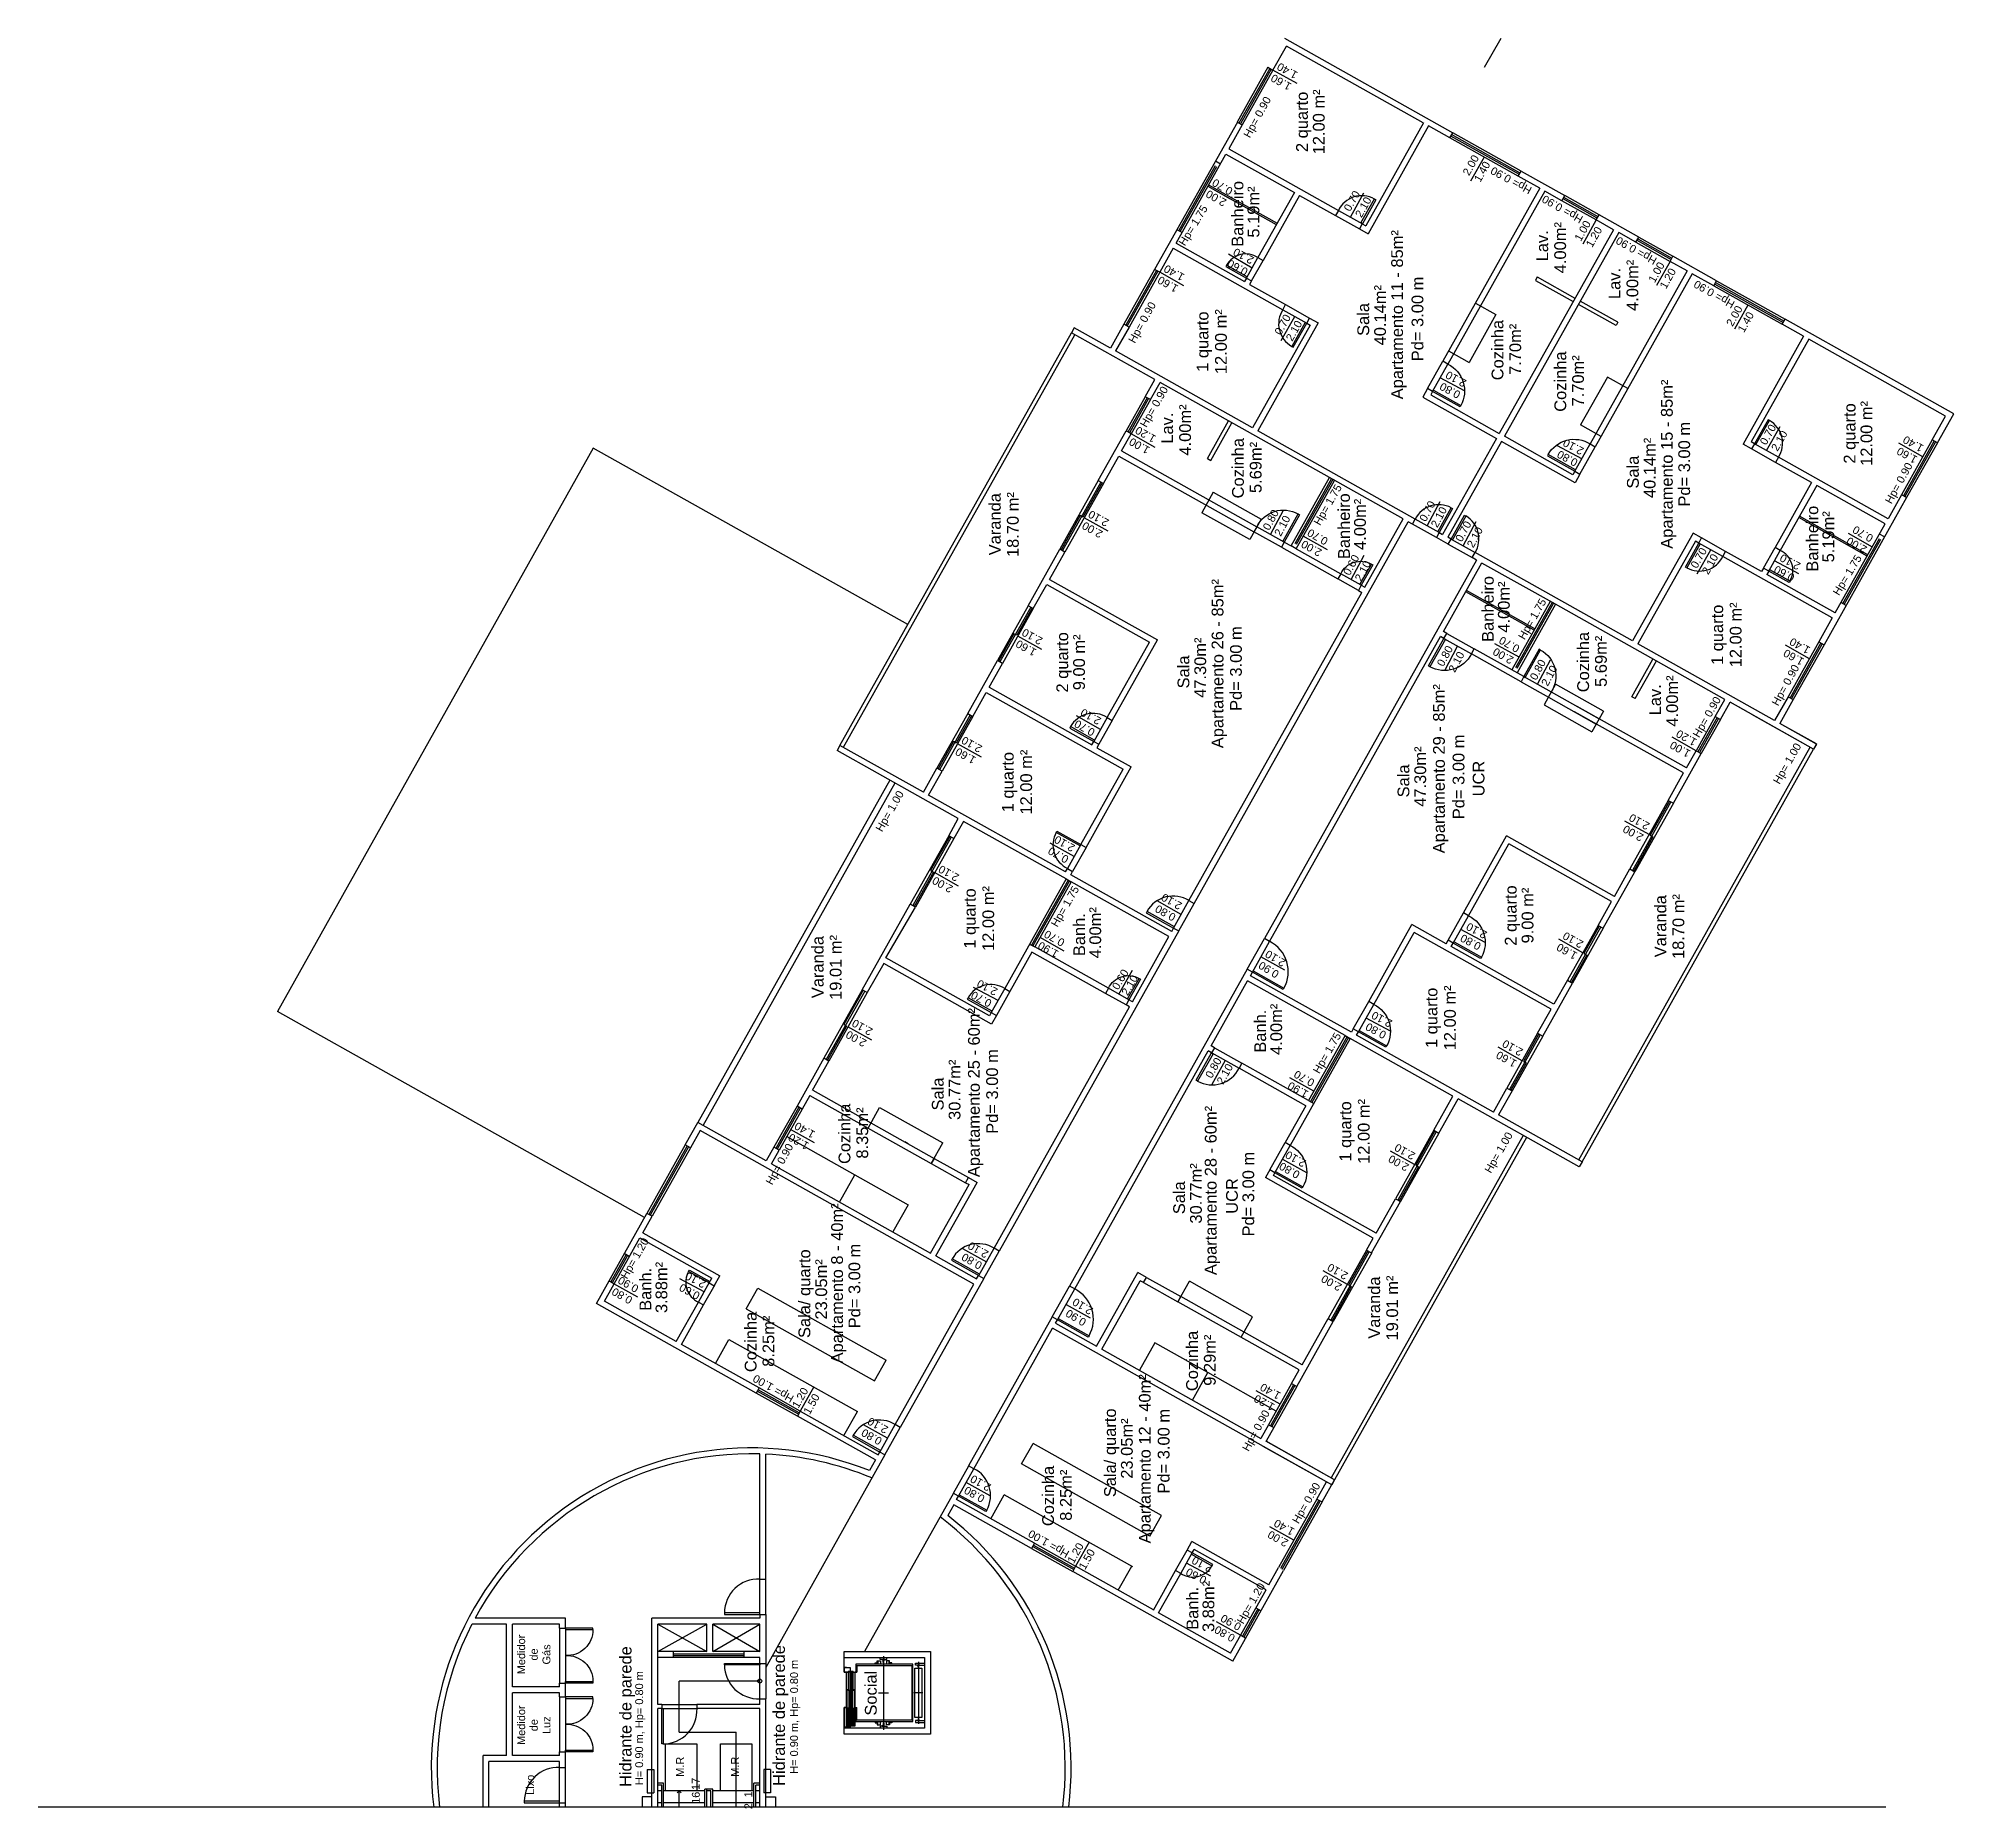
# Model space of a CAD drawing. Header units: millimetres. Extents: x -210 to 1173, y -437 to 320.
# Drawn here: x 862.41 to 911.2, y -279.78 to -234.68 of the extents above; entities that cross this region are included whole.
import ezdxf
from ezdxf.enums import TextEntityAlignment as Align

# ---------------------------------------------------------------- set-up
doc = ezdxf.new("R2010")
doc.units = ezdxf.units.MM
doc.header["$LTSCALE"] = 0.3
for name, pattern in [('DASHDOTX2', [50.8, 25.4, -12.7, 0, -12.7]), ('DASHED2', [9.525, 6.35, -3.175]), ('LTYPE_4', [112.5, 56.25, -56.25]), ('LTYPE_6', [168.75, 112.5, -28.125, 0, -28.125])]:
    doc.linetypes.add(name, pattern=pattern)
for name, color, linetype in [('CORTE', 6, 'Continuous'), ('COTAS', 1, 'Continuous'), ('ESQUADRIAS', 3, 'Continuous'), ('LAYER_0', 6, 'Continuous'), ('LINHA DE CORTE', 6, 'DASHDOTX2'), ('PISO', 1, 'Continuous'), ('PROJEÇÃO', 1, 'DASHED2'), ('TEXTOS', 2, 'Continuous'), ('VISTA', 2, 'Continuous')]:
    doc.layers.add(name, color=color, linetype=linetype)
doc.styles.add('2MM 1_100', font='ARIAL.TTF', dxfattribs={"height": 0.2})
doc.styles.add('3MM 1_100', font='ARIAL.TTF', dxfattribs={"height": 0.3})

msp = doc.modelspace()

# ---------------------------------------------------------------- texts
at = {"layer": 'TEXTOS'}
for s, height, rotation, style, p in [('1.60', 0.2, 150.7041, '2MM 1_100', (894.068, -235.801)), ('1.40', 0.2, 150.7041, '2MM 1_100', (894.226, -235.511)), ('Hp= 0.90', 0.2, 61.2415, '2MM 1_100', (893.46, -236.688)), ('2 quarto', 0.3, 90, '3MM 1_100', (894.6, -236.81)), ('12.00 m²', 0.3, 90, '3MM 1_100', (895.029, -236.81)), ('2.00', 0.2, 60.7199, '2MM 1_100', (898.902, -237.912)), ('1.40', 0.2, 60.7199, '2MM 1_100', (899.189, -238.077)), ('Hp= 0.90', 0.2, 151.2573, '2MM 1_100', (899.929, -238.303)), ('2.00', 0.2, 150.1352, '2MM 1_100', (892.413, -238.755)), ('0.70', 0.2, 150.1352, '2MM 1_100', (892.573, -238.467)), ('Banheiro', 0.3, 90, '3MM 1_100', (892.957, -239.154)), ('5.19m²', 0.3, 90, '3MM 1_100', (893.365, -239.106)), ('0.70', 0.2, 60.7404, '2MM 1_100', (895.872, -238.824)), ('Hp= 1.75', 0.2, 58.7078, '2MM 1_100', (891.828, -239.447)), ('2.10', 0.2, 60.7404, '2MM 1_100', (896.162, -238.981)), ('Hp= 0.90', 0.2, 150.1759, '2MM 1_100', (901.236, -239.035)), ('Apartamento 11 - 85m²', 0.3, 90, '3MM 1_100', (897.024, -241.722)), ('4.00m²', 0.3, 90, '3MM 1_100', (901.178, -240.014)), ('1.00', 0.2, 60.7133, '2MM 1_100', (901.75, -239.584)), ('1.20', 0.2, 60.7133, '2MM 1_100', (902.039, -239.741)), ('2.10', 0.2, 151.9287, '2MM 1_100', (893.11, -240.229)), ('Lav.', 0.3, 90, '3MM 1_100', (900.722, -239.967)), ('Hp= 0.90', 0.2, 150.1759, '2MM 1_100', (903.118, -240.091)), ('1.40', 0.2, 150.7041, '2MM 1_100', (891.342, -240.658)), ('0.60', 0.2, 151.9287, '2MM 1_100', (892.959, -240.522)), ('4.00m²', 0.3, 90, '3MM 1_100', (903.019, -240.974)), ('1.00', 0.2, 60.7133, '2MM 1_100', (903.631, -240.64)), ('1.20', 0.2, 60.7133, '2MM 1_100', (903.921, -240.797)), ('1.60', 0.2, 150.7041, '2MM 1_100', (891.185, -240.948)), ('40.14m²', 0.3, 90, '3MM 1_100', (896.59, -241.734)), ('Pd= 3.00 m', 0.3, 90, '3MM 1_100', (897.543, -241.83)), ('Lav.', 0.3, 90, '3MM 1_100', (902.563, -240.927)), ('Hp= 0.90', 0.2, 150.1759, '2MM 1_100', (905.102, -241.203)), ('Hp= 0.90', 0.2, 61.2415, '2MM 1_100', (890.528, -241.917)), ('Sala', 0.3, 90, '3MM 1_100', (896.162, -241.843)), ('2.00', 0.2, 60.7133, '2MM 1_100', (905.616, -241.752)), ('1 quarto', 0.3, 90, '3MM 1_100', (892.067, -242.408)), ('12.00 m²', 0.3, 90, '3MM 1_100', (892.536, -242.408)), ('0.70', 0.2, 60.7404, '2MM 1_100', (894.107, -241.973)), ('2.10', 0.2, 60.7404, '2MM 1_100', (894.397, -242.13)), ('Cozinha', 0.3, 90, '3MM 1_100', (899.582, -242.623)), ('7.70m²', 0.3, 90, '3MM 1_100', (900.034, -242.604)), ('1.40', 0.2, 60.7133, '2MM 1_100', (905.906, -241.909)), ('Cozinha', 0.3, 90, '3MM 1_100', (901.182, -243.426)), ('7.70m²', 0.3, 90, '3MM 1_100', (901.634, -243.407)), ('0.80', 0.2, 151.9107, '2MM 1_100', (898.372, -243.655)), ('2.10', 0.2, 151.9107, '2MM 1_100', (898.523, -243.362)), ('Apartamento 15 - 85m²', 0.3, 90, '3MM 1_100', (903.896, -245.529)), ('Hp= 0.90', 0.2, 60.1792, '2MM 1_100', (890.831, -244.065)), ('12.00 m²', 0.3, 90, '3MM 1_100', (908.981, -244.746)), ('Lav.', 0.3, 90, '3MM 1_100', (891.166, -244.611)), ('4.00m²', 0.3, 90, '3MM 1_100', (891.623, -244.658)), ('2 quarto', 0.3, 90, '3MM 1_100', (908.552, -244.746)), ('1.00', 0.2, 150.7166, '2MM 1_100', (890.458, -245.065)), ('1.20', 0.2, 150.7166, '2MM 1_100', (890.615, -244.775)), ('Cozinha', 0.3, 90, '3MM 1_100', (892.969, -245.632)), ('2.10', 0.2, 151.9107, '2MM 1_100', (901.513, -245.09)), ('40.14m²', 0.3, 90, '3MM 1_100', (903.458, -245.624)), ('Pd= 3.00 m', 0.3, 90, '3MM 1_100', (904.338, -245.531)), ('0.70', 0.2, 60.7404, '2MM 1_100', (906.471, -244.774)), ('2.10', 0.2, 60.7404, '2MM 1_100', (906.761, -244.931)), ('1.40', 0.2, 150.7041, '2MM 1_100', (910.172, -245.014)), ('5.69m²', 0.3, 90, '3MM 1_100', (893.421, -245.613)), ('0.80', 0.2, 151.9107, '2MM 1_100', (901.362, -245.383)), ('Sala', 0.3, 90, '3MM 1_100', (903.031, -245.732)), ('1.60', 0.2, 150.7041, '2MM 1_100', (910.015, -245.304)), ('Hp= 0.90', 0.2, 61.2415, '2MM 1_100', (909.805, -246.011)), ('Varanda', 0.3, 90, '3MM 1_100', (886.776, -247.058)), ('18.70 m²', 0.3, 90, '3MM 1_100', (887.234, -247.068)), ('Hp= 1.75', 0.2, 60.1792, '2MM 1_100', (895.257, -246.562)), ('Banheiro', 0.3, 90, '3MM 1_100', (895.67, -247.11)), ('4.00m²', 0.3, 90, '3MM 1_100', (896.078, -247.062)), ('2.10', 0.2, 150.7166, '2MM 1_100', (889.417, -246.913)), ('0.80', 0.2, 61.9287, '2MM 1_100', (893.805, -246.947)), ('2.10', 0.2, 61.9287, '2MM 1_100', (894.099, -247.098)), ('0.70', 0.2, 61.9287, '2MM 1_100', (897.795, -246.725)), ('2.10', 0.2, 61.9287, '2MM 1_100', (898.088, -246.876)), ('Banheiro', 0.3, 90, '3MM 1_100', (907.602, -247.427)), ('5.19m²', 0.3, 90, '3MM 1_100', (908.01, -247.379)), ('2.00', 0.2, 150.7166, '2MM 1_100', (889.26, -247.203)), ('0.70', 0.2, 150.7166, '2MM 1_100', (894.999, -247.384)), ('0.70', 0.2, 61.9287, '2MM 1_100', (898.711, -247.239)), ('2.10', 0.2, 61.9287, '2MM 1_100', (899.004, -247.39)), ('2.00', 0.2, 150.1352, '2MM 1_100', (908.73, -247.595)), ('0.70', 0.2, 150.1352, '2MM 1_100', (908.89, -247.307)), ('2.00', 0.2, 150.7166, '2MM 1_100', (894.842, -247.674)), ('0.60', 0.2, 61.9287, '2MM 1_100', (895.855, -248.096)), ('0.70', 0.2, 60.7404, '2MM 1_100', (904.707, -247.917)), ('2.10', 0.2, 60.7404, '2MM 1_100', (904.997, -248.074)), ('2.10', 0.2, 151.9287, '2MM 1_100', (907.036, -248.021)), ('Hp= 1.75', 0.2, 58.7078, '2MM 1_100', (908.492, -248.353)), ('2.10', 0.2, 61.9287, '2MM 1_100', (896.149, -248.247)), ('0.60', 0.2, 151.9287, '2MM 1_100', (906.886, -248.315)), ('Apartamento 26 - 85m²', 0.3, 90, '3MM 1_100', (892.449, -250.61)), ('Banheiro', 0.3, 90, '3MM 1_100', (899.335, -249.217)), ('4.00m²', 0.3, 90, '3MM 1_100', (899.743, -249.169)), ('Hp= 1.75', 0.2, 60.1792, '2MM 1_100', (900.466, -249.473)), ('1 quarto', 0.3, 90, '3MM 1_100', (905.18, -249.877)), ('12.00 m²', 0.3, 90, '3MM 1_100', (905.649, -249.877)), ('2.10', 0.2, 150.7166, '2MM 1_100', (887.727, -249.924)), ('2 quarto', 0.3, 90, '3MM 1_100', (888.494, -250.577)), ('Pd= 3.00 m', 0.3, 90, '3MM 1_100', (892.918, -250.736)), ('Cozinha', 0.3, 90, '3MM 1_100', (901.764, -250.57)), ('1.60', 0.2, 150.7166, '2MM 1_100', (887.57, -250.214)), ('9.00 m²', 0.3, 90, '3MM 1_100', (888.922, -250.577)), ('47.30m²', 0.3, 90, '3MM 1_100', (892.009, -250.713)), ('0.80', 0.2, 61.9287, '2MM 1_100', (898.241, -250.414)), ('2.10', 0.2, 61.9287, '2MM 1_100', (898.534, -250.565)), ('2.00', 0.2, 150.7166, '2MM 1_100', (899.725, -250.413)), ('0.70', 0.2, 150.7166, '2MM 1_100', (899.882, -250.123)), ('5.69m²', 0.3, 90, '3MM 1_100', (902.216, -250.551)), ('1.60', 0.2, 150.7041, '2MM 1_100', (907.127, -250.449)), ('1.40', 0.2, 150.7041, '2MM 1_100', (907.284, -250.159)), ('Sala', 0.3, 90, '3MM 1_100', (891.581, -250.821)), ('0.80', 0.2, 61.9287, '2MM 1_100', (900.608, -250.764)), ('2.10', 0.2, 61.9287, '2MM 1_100', (900.901, -250.915)), ('Hp= 0.90', 0.2, 61.2415, '2MM 1_100', (906.917, -251.156)), ('Apartamento 29 - 85m²', 0.3, 90, '3MM 1_100', (898.09, -253.287)), ('Lav.', 0.3, 90, '3MM 1_100', (903.596, -251.53)), ('4.00m²', 0.3, 90, '3MM 1_100', (904.031, -251.562)), ('2.10', 0.2, 150.7166, '2MM 1_100', (889.219, -251.962)), ('Hp= 0.90', 0.2, 60.1792, '2MM 1_100', (904.914, -251.968)), ('0.70', 0.2, 150.7166, '2MM 1_100', (889.062, -252.251)), ('1.60', 0.2, 150.7166, '2MM 1_100', (886.03, -252.961)), ('2.10', 0.2, 150.7166, '2MM 1_100', (886.187, -252.671)), ('47.30m²', 0.3, 90, '3MM 1_100', (897.613, -253.488)), ('Pd= 3.00 m', 0.3, 90, '3MM 1_100', (898.589, -253.495)), ('1.00', 0.2, 150.7166, '2MM 1_100', (904.236, -252.793)), ('1.20', 0.2, 150.7166, '2MM 1_100', (904.393, -252.503)), ('Hp= 1.00', 0.2, 60.1792, '2MM 1_100', (906.961, -253.153)), ('1 quarto', 0.3, 90, '3MM 1_100', (887.105, -253.628)), ('12.00 m²', 0.3, 90, '3MM 1_100', (887.574, -253.628)), ('Sala', 0.3, 90, '3MM 1_100', (897.186, -253.597)), ('UCR', 0.3, 90, '3MM 1_100', (899.1, -253.537)), ('Hp= 1.00', 0.2, 60.1792, '2MM 1_100', (884.098, -254.366)), ('2.10', 0.2, 150.7166, '2MM 1_100', (903.194, -254.641)), ('2.10', 0.2, 150.7166, '2MM 1_100', (888.55, -255.198)), ('2.00', 0.2, 150.7166, '2MM 1_100', (903.037, -254.931)), ('0.70', 0.2, 150.7166, '2MM 1_100', (888.393, -255.487)), ('2.00', 0.2, 150.7166, '2MM 1_100', (885.443, -256.242)), ('2.10', 0.2, 150.7166, '2MM 1_100', (885.6, -255.952)), ('1 quarto', 0.3, 90, '3MM 1_100', (886.138, -257.102)), ('12.00 m²', 0.3, 90, '3MM 1_100', (886.608, -257.102)), ('Hp= 1.75', 0.2, 60.1792, '2MM 1_100', (888.564, -256.792)), ('2.10', 0.2, 150.7166, '2MM 1_100', (891.278, -256.672)), ('2 quarto', 0.3, 90, '3MM 1_100', (899.918, -257.026)), ('9.00 m²', 0.3, 90, '3MM 1_100', (900.347, -257.026)), ('Varanda', 0.3, 90, '3MM 1_100', (903.732, -257.298)), ('18.70 m²', 0.3, 90, '3MM 1_100', (904.19, -257.307)), ('Banh.', 0.3, 90, '3MM 1_100', (888.926, -257.513)), ('4.00m²', 0.3, 90, '3MM 1_100', (889.334, -257.465)), ('0.80', 0.2, 150.7166, '2MM 1_100', (891.121, -256.962)), ('Varanda', 0.3, 90, '3MM 1_100', (882.262, -258.339)), ('19.01 m²', 0.3, 90, '3MM 1_100', (882.72, -258.348)), ('0.70', 0.2, 150.7166, '2MM 1_100', (888.292, -257.608)), ('0.80', 0.2, 151.9107, '2MM 1_100', (898.897, -257.706)), ('2.10', 0.2, 151.9107, '2MM 1_100', (899.048, -257.413)), ('2.10', 0.2, 150.7166, '2MM 1_100', (901.506, -257.651)), ('1.90', 0.2, 150.7166, '2MM 1_100', (888.135, -257.898)), ('2.10', 0.2, 148.8932, '2MM 1_100', (893.923, -258.12, 0)), ('1.60', 0.2, 150.7166, '2MM 1_100', (901.349, -257.941)), ('0.60', 0.2, 59.5046, '2MM 1_100', (889.971, -258.654)), ('2.10', 0.2, 59.5046, '2MM 1_100', (890.211, -258.799)), ('0.90', 0.2, 148.8932, '2MM 1_100', (893.753, -258.409, 0)), ('0.70', 0.2, 151.9287, '2MM 1_100', (886.431, -259.157)), ('2.10', 0.2, 151.9287, '2MM 1_100', (886.582, -258.864)), ('1 quarto', 0.3, 90, '3MM 1_100', (897.9, -259.633)), ('12.00 m²', 0.3, 90, '3MM 1_100', (898.369, -259.633)), ('Apartamento 25 - 60m²', 0.3, 90, '3MM 1_100', (886.242, -261.536)), ('Banh.', 0.3, 90, '3MM 1_100', (893.536, -259.972)), ('4.00m²', 0.3, 90, '3MM 1_100', (893.944, -259.925)), ('2.10', 0.2, 151.9107, '2MM 1_100', (896.634, -259.671)), ('2.00', 0.2, 150.7166, '2MM 1_100', (883.241, -260.166)), ('2.10', 0.2, 150.7166, '2MM 1_100', (883.398, -259.876)), ('Hp= 1.75', 0.2, 60.1792, '2MM 1_100', (895.239, -260.528)), ('0.80', 0.2, 151.9107, '2MM 1_100', (896.483, -259.964)), ('Pd= 3.00 m', 0.3, 90, '3MM 1_100', (886.707, -261.509)), ('1.60', 0.2, 150.7166, '2MM 1_100', (899.808, -260.688)), ('2.10', 0.2, 150.7166, '2MM 1_100', (899.965, -260.398)), ('30.77m²', 0.3, 90, '3MM 1_100', (885.75, -261.464)), ('0.80', 0.2, 60.6985, '2MM 1_100', (892.345, -260.905, 0)), ('2.10', 0.2, 60.6985, '2MM 1_100', (892.635, -261.062, 0)), ('0.70', 0.2, 150.7166, '2MM 1_100', (894.656, -261.178)), ('Sala', 0.3, 90, '3MM 1_100', (885.322, -261.572)), ('1.90', 0.2, 150.7166, '2MM 1_100', (894.499, -261.468)), ('Cozinha', 0.3, 90, '3MM 1_100', (882.946, -262.586)), ('8.35m²', 0.3, 90, '3MM 1_100', (883.398, -262.566)), ('Apartamento 28 - 60m²', 0.3, 90, '3MM 1_100', (892.275, -264.029)), ('1 quarto', 0.3, 90, '3MM 1_100', (895.705, -262.526)), ('12.00 m²', 0.3, 90, '3MM 1_100', (896.175, -262.526)), ('1.40', 0.2, 150.7166, '2MM 1_100', (881.932, -262.495)), ('Hp= 0.90', 0.2, 61.254, '2MM 1_100', (881.289, -263.357)), ('1.20', 0.2, 150.7166, '2MM 1_100', (881.775, -262.785)), ('2.10', 0.2, 150.7166, '2MM 1_100', (897.22, -263.043)), ('Hp= 1.00', 0.2, 60.1792, '2MM 1_100', (899.61, -263.062)), ('30.77m²', 0.3, 90, '3MM 1_100', (891.899, -264.105)), ('Pd= 3.00 m', 0.3, 90, '3MM 1_100', (893.233, -264.123)), ('0.80', 0.2, 150.7166, '2MM 1_100', (894.282, -263.52)), ('2.10', 0.2, 150.7166, '2MM 1_100', (894.439, -263.23)), ('2.00', 0.2, 150.7166, '2MM 1_100', (897.063, -263.333)), ('Sala', 0.3, 90, '3MM 1_100', (891.471, -264.214)), ('UCR', 0.3, 90, '3MM 1_100', (892.816, -264.169)), ('Apartamento 8 - 40m²', 0.3, 90, '3MM 1_100', (882.756, -266.396)), ('Hp= 1.20', 0.2, 60.1792, '2MM 1_100', (877.601, -265.757)), ('Pd= 3.00 m', 0.3, 90, '3MM 1_100', (883.198, -266.464)), ('2.10', 0.2, 150.7166, '2MM 1_100', (886.351, -265.546)), ('3.88m²', 0.3, 90, '3MM 1_100', (878.282, -266.5)), ('Sala/ quarto', 0.3, 90, '3MM 1_100', (881.924, -266.658)), ('23.05m²', 0.3, 90, '3MM 1_100', (882.352, -266.549)), ('0.80', 0.2, 150.7166, '2MM 1_100', (886.189, -265.833)), ('2.10', 0.2, 150.7166, '2MM 1_100', (895.508, -266.096)), ('0.90', 0.2, 150.7166, '2MM 1_100', (877.436, -266.425)), ('Banh.', 0.3, 90, '3MM 1_100', (877.874, -266.548)), ('0.60', 0.2, 151.9287, '2MM 1_100', (878.998, -266.606)), ('2.10', 0.2, 151.9287, '2MM 1_100', (879.149, -266.313)), ('2.00', 0.2, 150.7166, '2MM 1_100', (895.351, -266.386)), ('Varanda', 0.3, 90, '3MM 1_100', (896.441, -267.013)), ('19.01 m²', 0.3, 90, '3MM 1_100', (896.899, -267.023)), ('0.80', 0.2, 150.7166, '2MM 1_100', (877.279, -266.715)), ('2.10', 0.2, 148.8932, '2MM 1_100', (889.012, -266.983, 0)), ('Cozinha', 0.3, 90, '3MM 1_100', (880.555, -267.888)), ('8.25m²', 0.3, 90, '3MM 1_100', (881.008, -267.869)), ('0.90', 0.2, 148.8932, '2MM 1_100', (888.842, -267.272, 0)), ('Cozinha', 0.3, 90, '3MM 1_100', (891.8, -268.372)), ('9.29m²', 0.3, 90, '3MM 1_100', (892.253, -268.353)), ('Hp= 1.00', 0.2, 150.1759, '2MM 1_100', (881.131, -269.077)), ('Apartamento 12 - 40m²', 0.3, 90, '3MM 1_100', (890.595, -270.865)), ('1.20', 0.2, 60.7133, '2MM 1_100', (881.815, -269.31)), ('1.50', 0.2, 60.7133, '2MM 1_100', (882.105, -269.467)), ('1.20', 0.2, 150.7166, '2MM 1_100', (893.638, -269.438)), ('1.40', 0.2, 150.7166, '2MM 1_100', (893.795, -269.148)), ('2.10', 0.2, 150.7166, '2MM 1_100', (883.794, -270.017)), ('Sala/ quarto', 0.3, 90, '3MM 1_100', (889.711, -270.712)), ('23.05m²', 0.3, 90, '3MM 1_100', (890.139, -270.603)), ('Pd= 3.00 m', 0.3, 90, '3MM 1_100', (891.076, -270.672)), ('Hp= 0.90', 0.2, 61.254, '2MM 1_100', (893.428, -270.145)), ('0.80', 0.2, 150.7166, '2MM 1_100', (883.637, -270.307)), ('2.10', 0.2, 150.7166, '2MM 1_100', (886.412, -271.484)), ('Cozinha', 0.3, 90, '3MM 1_100', (888.133, -271.811)), ('8.25m²', 0.3, 90, '3MM 1_100', (888.586, -271.792)), ('0.80', 0.2, 150.7166, '2MM 1_100', (886.255, -271.774)), ('Hp= 0.90', 0.2, 60.1792, '2MM 1_100', (894.709, -271.99)), ('Hp= 1.00', 0.2, 150.1759, '2MM 1_100', (888.147, -273.032)), ('2.00', 0.2, 150.7166, '2MM 1_100', (893.989, -272.902)), ('1.40', 0.2, 150.7166, '2MM 1_100', (894.146, -272.612)), ('1.20', 0.2, 60.7133, '2MM 1_100', (888.83, -273.265)), ('1.50', 0.2, 60.7133, '2MM 1_100', (889.12, -273.422)), ('0.60', 0.2, 151.9287, '2MM 1_100', (891.905, -273.85)), ('2.10', 0.2, 151.9287, '2MM 1_100', (892.056, -273.556)), ('Banh.', 0.3, 90, '3MM 1_100', (891.809, -274.673)), ('3.88m²', 0.3, 90, '3MM 1_100', (892.217, -274.625)), ('Hp= 1.20', 0.2, 60.1792, '2MM 1_100', (893.3, -274.545)), ('0.80', 0.2, 150.7166, '2MM 1_100', (892.632, -275.324)), ('0.90', 0.2, 150.7166, '2MM 1_100', (892.789, -275.034)), ('Medidor', 0.2, 90, '2MM 1_100', (874.71, -275.848)), ('Gás', 0.2, 90, '2MM 1_100', (875.353, -275.848)), ('Hidrante de parede', 0.3, 90, '3MM 1_100', (877.369, -277.431)), ('Hidrante de parede', 0.3, 90, '3MM 1_100', (881.277, -277.403)), ('de', 0.2, 90, '2MM 1_100', (875.031, -275.848)), ('H= 0.90 m, Hp= 0.80 m', 0.2, 90, '2MM 1_100', (881.661, -277.436)), ('H= 0.90 m, Hp= 0.80 m', 0.2, 90, '2MM 1_100', (877.715, -277.725)), ('Social', 0.3, 90, '3MM 1_100', (883.616, -276.835)), ('Medidor', 0.2, 90, '2MM 1_100', (874.71, -277.649)), ('de', 0.2, 90, '2MM 1_100', (875.031, -277.649)), ('Luz', 0.2, 90, '2MM 1_100', (875.353, -277.649)), ('M.R', 0.2, 90, '2MM 1_100', (878.756, -278.708)), ('M.R', 0.2, 90, '2MM 1_100', (880.156, -278.708)), ('Lixo', 0.2, 90, '2MM 1_100', (874.938, -279.168)), ('17', 0.2, 90, '2MM 1_100', (879.155, -279.144)), ('16', 0.2, 90, '2MM 1_100', (879.158, -279.499)), ('1', 0.2, 90, '2MM 1_100', (880.496, -279.413)), ('2', 0.2, 90, '2MM 1_100', (880.496, -279.713))]:
    msp.add_text(s, height=height, rotation=rotation, dxfattribs=dict(at, style=style)).set_placement(p, align=Align.MIDDLE_CENTER)

# ---------------------------------------------------------------- linework, layer by layer
msp.add_line((909.475, -279.737), (862.407, -279.737))
at = {"layer": 'CORTE'}
for p, q in [((894.152, -234.681), (898.441, -237.087)), ((899.252, -235.419), (899.674, -234.681)), ((893.861, -235.492), (894.203, -234.882)), ((897.692, -236.838), (894.203, -234.882)), ((893.73, -235.419), (893.861, -235.492)), ((892.955, -236.819), (890.846, -240.572)), ((893.079, -236.888), (892.737, -237.499)), ((892.948, -236.815), (893.079, -236.888)), ((897.693, -236.837), (896.226, -239.455)), ((897.823, -236.91), (896.283, -239.66)), ((898.368, -237.217), (897.823, -236.912)), ((898.368, -237.218), (898.441, -237.087)), ((891.393, -239.898), (892.664, -237.63)), ((892.664, -237.63), (894.407, -238.607)), ((892.737, -237.499), (895.528, -239.064)), ((900.112, -238.196), (900.186, -238.065)), ((900.186, -238.065), (901.298, -238.688)), ((892.202, -238.449), (893.947, -239.428)), ((892.222, -238.414), (893.966, -239.393)), ((894.407, -238.607), (893.478, -240.265)), ((900.657, -238.501), (898.189, -242.907)), ((900.788, -238.575), (898.32, -242.98)), ((900.657, -238.501), (900.112, -238.196)), ((901.224, -238.819), (900.788, -238.575)), ((894.538, -238.681), (893.609, -240.338)), ((894.538, -238.681), (895.454, -239.195)), ((895.528, -239.064), (895.454, -239.195)), ((901.224, -238.819), (901.298, -238.688)), ((901.732, -239.104), (901.732, -239.104)), ((901.732, -239.104), (901.732, -239.104)), ((896.138, -239.407), (896.065, -239.537)), ((896.065, -239.537), (896.283, -239.66)), ((896.138, -239.407), (896.226, -239.455)), ((902.539, -239.557), (899.627, -244.745)), ((902.096, -239.308), (902.17, -239.178)), ((902.539, -239.557), (902.096, -239.308)), ((903.18, -239.744), (902.17, -239.178)), ((891.319, -240.029), (890.977, -240.64)), ((891.319, -240.029), (894.11, -241.594)), ((891.393, -239.898), (893.136, -240.876)), ((902.67, -239.63), (899.758, -244.818)), ((903.106, -239.875), (902.67, -239.63)), ((903.106, -239.875), (903.18, -239.744)), ((890.977, -240.64), (890.846, -240.566)), ((893.478, -240.265), (893.609, -240.338)), ((903.978, -240.364), (904.052, -240.233)), ((904.414, -240.608), (903.978, -240.364)), ((905.164, -240.857), (904.052, -240.233)), ((893.185, -240.788), (893.136, -240.876)), ((893.185, -240.788), (893.316, -240.862)), ((893.316, -240.862), (893.267, -240.949)), ((893.267, -240.949), (894.184, -241.463)), ((904.414, -240.608), (901.942, -245.012)), ((904.545, -240.682), (902.073, -245.085)), ((905.09, -240.988), (904.545, -240.682)), ((905.09, -240.987), (905.164, -240.857)), ((894.111, -241.594), (894.184, -241.463)), ((890.064, -241.962), (889.722, -242.573)), ((890.195, -242.036), (890.064, -241.962)), ((894.808, -241.985), (893.342, -244.603)), ((895.012, -241.928), (893.473, -244.676)), ((894.721, -241.937), (894.794, -241.806)), ((894.721, -241.937), (894.808, -241.985)), ((894.794, -241.806), (895.012, -241.928)), ((906.835, -241.965), (906.909, -241.834)), ((907.381, -242.27), (906.835, -241.966)), ((911.204, -244.244), (906.908, -241.835)), ((890.853, -243.375), (888.725, -242.181)), ((888.796, -242.054), (888.726, -242.181)), ((889.722, -242.573), (888.796, -242.054)), ((890.195, -242.036), (889.853, -242.646)), ((907.381, -242.27), (905.838, -245.018)), ((907.512, -242.343), (906.042, -244.96)), ((907.293, -242.222), (907.293, -242.222)), ((907.38, -242.271), (907.38, -242.271)), ((910.999, -244.302), (907.511, -242.345)), ((893.342, -244.603), (889.853, -242.646)), ((898.32, -242.98), (898.189, -242.907)), ((890.609, -243.81), (890.854, -243.374)), ((890.74, -243.884), (890.984, -243.448)), ((897.176, -246.922), (890.984, -243.448)), ((890.74, -243.884), (890.609, -243.81)), ((897.798, -243.605), (897.676, -243.823)), ((897.676, -243.823), (899.553, -244.876)), ((897.929, -243.678), (897.798, -243.605)), ((897.929, -243.678), (897.88, -243.766)), ((897.88, -243.766), (899.627, -244.745)), ((910.657, -244.912), (910.999, -244.302)), ((910.788, -244.985), (911.204, -244.244)), ((889.41, -245.948), (890.12, -244.683)), ((890.006, -245.192), (890.251, -244.756)), ((890.251, -244.756), (890.12, -244.683)), ((897.485, -246.926), (893.473, -244.676)), ((899.553, -244.876), (898.183, -247.317)), ((899.684, -244.949), (898.314, -247.391)), ((901.559, -246.001), (899.684, -244.949)), ((901.502, -245.797), (899.758, -244.818)), ((910.788, -244.985), (910.657, -244.912)), ((889.541, -246.022), (889.933, -245.323)), ((889.933, -245.323), (893.378, -247.255)), ((890.006, -245.192), (893.452, -247.124)), ((901.942, -245.012), (902.073, -245.085)), ((906.056, -245.14), (905.838, -245.018)), ((906.13, -245.009), (906.042, -244.96)), ((906.13, -245.009), (906.056, -245.14)), ((906.74, -245.352), (906.667, -245.483)), ((909.531, -246.917), (906.74, -245.352)), ((894.324, -247.613), (895.302, -245.869)), ((901.551, -245.71), (901.502, -245.797)), ((901.551, -245.71), (901.682, -245.783)), ((901.682, -245.783), (901.559, -246.001)), ((907.584, -245.996), (906.667, -245.483)), ((889.41, -245.948), (889.541, -246.022)), ((894.455, -247.686), (895.432, -245.943)), ((907.584, -245.996), (906.654, -247.654)), ((907.715, -246.07), (906.784, -247.727)), ((909.457, -247.047), (907.715, -246.07)), ((910.005, -246.38), (907.9, -250.13)), ((909.874, -246.307), (909.531, -246.917)), ((910.005, -246.38), (909.874, -246.307)), ((908.999, -247.869), (907.255, -246.891)), ((909.019, -247.834), (907.274, -246.856)), ((891.852, -256.72), (897.307, -246.994)), ((893.452, -247.124), (893.378, -247.255)), ((896.199, -248.664), (897.177, -246.921)), ((897.413, -247.054), (897.307, -246.994)), ((897.413, -247.054), (897.485, -246.926)), ((898.096, -247.268), (898.024, -247.397)), ((898.329, -247.568), (898.024, -247.397)), ((898.096, -247.268), (898.183, -247.317)), ((898.401, -247.44), (898.314, -247.391)), ((904.565, -247.285), (903.023, -250.032)), ((904.783, -247.407), (904.565, -247.285)), ((908.185, -249.315), (909.457, -247.047)), ((887.624, -249.133), (888.432, -247.693)), ((888.171, -248.465), (888.563, -247.766)), ((888.563, -247.766), (888.432, -247.693)), ((894.149, -247.515), (894.076, -247.646)), ((894.076, -247.646), (895.516, -248.453)), ((894.149, -247.515), (894.324, -247.613)), ((894.455, -247.686), (895.589, -248.322)), ((898.329, -247.568), (898.401, -247.44)), ((898.939, -247.91), (899.011, -247.782)), ((903.023, -250.032), (899.011, -247.782)), ((904.623, -247.489), (903.154, -250.105)), ((904.71, -247.538), (904.623, -247.489)), ((904.71, -247.538), (904.783, -247.407)), ((905.321, -247.881), (905.394, -247.75)), ((908.112, -249.446), (905.321, -247.881)), ((906.311, -248.264), (905.394, -247.75)), ((906.784, -247.727), (906.654, -247.654)), ((899.051, -247.973), (893.644, -257.611)), ((895.589, -248.322), (895.516, -248.453)), ((898.204, -249.791), (899.183, -248.046)), ((899.051, -247.973), (898.939, -247.91)), ((901.058, -249.099), (899.182, -248.047)), ((900.058, -248.369), (900.058, -248.37)), ((906.36, -248.177), (906.311, -248.264)), ((906.491, -248.25), (906.36, -248.177)), ((906.491, -248.25), (906.442, -248.338)), ((908.185, -249.315), (906.442, -248.338)), ((887.755, -249.206), (888.097, -248.596)), ((888.097, -248.596), (890.714, -250.063)), ((888.171, -248.465), (890.919, -250.005)), ((891.722, -256.647), (896.126, -248.795)), ((896.112, -248.615), (896.039, -248.746)), ((896.039, -248.746), (896.126, -248.795)), ((896.112, -248.615), (896.199, -248.664)), ((900.516, -249.758), (898.772, -248.779)), ((900.536, -249.723), (898.791, -248.744)), ((900.189, -248.442), (900.188, -248.443)), ((887.755, -249.206), (887.624, -249.133)), ((900.927, -249.025), (899.949, -250.769)), ((901.058, -249.098), (900.079, -250.843)), ((905.375, -251.52), (901.058, -249.099)), ((898.291, -249.84), (898.204, -249.791)), ((898.218, -249.971), (898.291, -249.84)), ((908.112, -249.446), (907.769, -250.056)), ((889.638, -251.981), (890.714, -250.063)), ((889.769, -252.055), (890.919, -250.005)), ((893.777, -257.685), (898.131, -249.922)), ((898.218, -249.971), (898.131, -249.922)), ((898.916, -250.362), (898.989, -250.231)), ((900.254, -250.941), (898.989, -250.231)), ((906.643, -252.062), (903.154, -250.105)), ((907.769, -250.056), (907.9, -250.13)), ((886.084, -251.879), (886.841, -250.528)), ((886.63, -251.212), (886.972, -250.602)), ((886.972, -250.602), (886.842, -250.528)), ((900.181, -251.071), (898.916, -250.362)), ((886.63, -251.212), (889.247, -252.679)), ((900.254, -250.941), (900.181, -251.071)), ((886.215, -251.953), (886.556, -251.343)), ((886.556, -251.343), (890.046, -253.299)), ((900.952, -251.332), (900.878, -251.463)), ((900.878, -251.463), (902.099, -252.148)), ((900.952, -251.332), (902.173, -252.017)), ((904.397, -253.264), (901.614, -251.704)), ((905.13, -251.956), (905.375, -251.52)), ((905.261, -252.03), (905.506, -251.593)), ((907.634, -252.787), (905.506, -251.593)), ((905.933, -251.833), (905.506, -251.594)), ((906.986, -251.452), (906.643, -252.062)), ((907.117, -251.525), (906.775, -252.134)), ((906.986, -251.452), (907.117, -251.525)), ((886.084, -251.879), (886.215, -251.953)), ((889.638, -251.981), (889.769, -252.055)), ((904.323, -253.395), (901.541, -251.835)), ((902.173, -252.017), (902.099, -252.148)), ((905.13, -251.956), (905.261, -252.03)), ((907.634, -252.787), (906.064, -251.907)), ((906.702, -252.264), (906.701, -252.266)), ((907.707, -252.656), (906.775, -252.133)), ((907.707, -252.657), (906.775, -252.134)), ((882.831, -252.691), (882.757, -252.821)), ((884.959, -253.885), (882.831, -252.691)), ((889.247, -252.679), (889.296, -252.592)), ((889.296, -252.592), (889.427, -252.665)), ((889.427, -252.665), (889.378, -252.752)), ((889.378, -252.752), (890.25, -253.241)), ((907.707, -252.656), (907.634, -252.787)), ((907.707, -252.657), (907.634, -252.787)), ((885.845, -254.554), (882.757, -252.821)), ((889.1, -255.291), (890.25, -253.241)), ((904.062, -254.167), (904.772, -252.902)), ((904.397, -253.264), (904.641, -252.828)), ((904.641, -252.828), (904.772, -252.902)), ((884.959, -253.885), (885.301, -253.275)), ((885.09, -253.958), (885.432, -253.348)), ((885.432, -253.348), (885.301, -253.275)), ((888.97, -255.218), (890.046, -253.299)), ((903.932, -254.094), (904.323, -253.395)), ((888.578, -255.915), (885.09, -253.958)), ((903.931, -254.094), (904.062, -254.167)), ((885.6, -254.992), (885.845, -254.554)), ((885.976, -254.627), (885.731, -255.065)), ((888.592, -256.095), (885.976, -254.627)), ((885.731, -255.065), (885.6, -254.992)), ((898.714, -256.958), (899.815, -254.996)), ((898.845, -257.032), (899.873, -255.2)), ((902.562, -256.537), (899.815, -254.996)), ((902.488, -256.668), (899.873, -255.2)), ((888.969, -255.217), (889.1, -255.291)), ((888.592, -256.095), (887.028, -258.887)), ((888.723, -256.169), (887.794, -257.827)), ((888.578, -255.915), (888.627, -255.828)), ((888.627, -255.828), (888.758, -255.901)), ((888.709, -255.989), (888.758, -255.902)), ((891.282, -257.432), (888.709, -255.989)), ((888.724, -256.168), (888.723, -256.169)), ((891.209, -257.563), (888.723, -256.169)), ((902.277, -257.352), (903.084, -255.911)), ((902.561, -256.537), (902.953, -255.838)), ((902.953, -255.838), (903.084, -255.911)), ((891.722, -256.647), (891.852, -256.72)), ((902.146, -257.278), (902.488, -256.668)), ((883.399, -258.917), (884.622, -256.736)), ((884.001, -258.106), (884.753, -256.809)), ((884.753, -256.809), (884.622, -256.736)), ((898.845, -257.032), (898.714, -256.958)), ((891.46, -257.418), (886.886, -265.573)), ((890.28, -259.22), (891.209, -257.563)), ((891.282, -257.432), (891.331, -257.345)), ((891.331, -257.345), (891.46, -257.418)), ((893.777, -257.685), (893.645, -257.611)), ((896.3, -259.216), (897.401, -257.253)), ((896.431, -259.289), (897.458, -257.457)), ((898.275, -257.743), (897.401, -257.253)), ((900.948, -259.415), (897.458, -257.457)), ((902.146, -257.278), (902.277, -257.352)), ((886.637, -259.585), (884.001, -258.106)), ((887.72, -257.958), (887.159, -258.96)), ((889.596, -259.009), (887.72, -257.958)), ((889.669, -258.878), (887.794, -257.827)), ((898.275, -257.743), (898.323, -257.656)), ((898.454, -257.729), (898.323, -257.656)), ((898.405, -257.817), (898.454, -257.729)), ((901.021, -259.284), (898.405, -257.817)), ((883.945, -258.247), (883.523, -258.986)), ((886.694, -259.789), (883.945, -258.247)), ((893.204, -258.396), (888.679, -266.463)), ((893.337, -258.47), (893.204, -258.396)), ((893.288, -258.558), (893.337, -258.47)), ((895.86, -260.001), (893.288, -258.558)), ((883.523, -258.986), (883.399, -258.917)), ((887.028, -258.887), (887.159, -258.96)), ((889.669, -258.878), (889.596, -259.009)), ((892.285, -260.346), (893.215, -258.688)), ((895.7, -260.083), (893.215, -258.688)), ((900.736, -260.099), (901.494, -258.747)), ((901.363, -258.674), (901.021, -259.284)), ((901.363, -258.674), (901.494, -258.747)), ((886.685, -259.497), (886.637, -259.585)), ((886.685, -259.497), (886.816, -259.571)), ((886.816, -259.571), (886.694, -259.789)), ((886.757, -265.501), (890.206, -259.351)), ((890.192, -259.171), (890.119, -259.302)), ((890.206, -259.351), (890.119, -259.302)), ((890.28, -259.22), (890.192, -259.171)), ((896.431, -259.289), (896.3, -259.216)), ((900.605, -260.026), (900.948, -259.415)), ((895.7, -260.083), (894.771, -261.74)), ((895.909, -259.914), (895.86, -260.001)), ((896.04, -259.987), (895.909, -259.914)), ((895.991, -260.074), (896.04, -259.987)), ((899.48, -262.032), (895.991, -260.074)), ((900.605, -260.026), (900.736, -260.099)), ((888.81, -266.537), (892.212, -260.476)), ((892.299, -260.525), (892.212, -260.476)), ((892.373, -260.395), (892.285, -260.346)), ((892.373, -260.395), (892.299, -260.525)), ((895.831, -260.157), (894.302, -262.882)), ((898.447, -261.624), (895.831, -260.157)), ((882.421, -260.661), (881.736, -261.883)), ((882.13, -261.474), (882.548, -260.733)), ((882.548, -260.733), (882.421, -260.661)), ((893.07, -260.786), (892.997, -260.917)), ((894.698, -261.871), (892.997, -260.917)), ((894.771, -261.74), (893.07, -260.786)), ((882.135, -261.477), (885.232, -263.213)), ((899.48, -262.032), (899.822, -261.421)), ((899.953, -261.495), (899.611, -262.105)), ((899.822, -261.421), (899.953, -261.495)), ((881.867, -261.956), (881.736, -261.883)), ((882.062, -261.608), (881.867, -261.956)), ((882.062, -261.608), (885.158, -263.343)), ((894.698, -261.871), (894.172, -262.809)), ((897.959, -262.495), (898.447, -261.624)), ((898.09, -262.569), (898.578, -261.698)), ((901.665, -263.43), (898.578, -261.698)), ((878.89, -262.868), (879.209, -262.299)), ((879.266, -262.503), (879.021, -262.941)), ((880.949, -263.275), (879.209, -262.299)), ((886.244, -266.416), (879.266, -262.503)), ((897.959, -262.495), (898.09, -262.569)), ((901.739, -263.299), (899.611, -262.105)), ((879.021, -262.941), (878.89, -262.868)), ((881.149, -262.929), (880.954, -263.278)), ((881.084, -263.351), (881.28, -263.003)), ((881.28, -263.003), (881.149, -262.929)), ((894.302, -262.882), (894.171, -262.808)), ((881.084, -263.351), (885.14, -265.625)), ((885.232, -263.213), (885.158, -263.343)), ((901.739, -263.299), (901.665, -263.43)), ((885.14, -265.625), (886.118, -263.881)), ((885.271, -265.698), (886.322, -263.824)), ((886.031, -263.832), (886.104, -263.702)), ((886.031, -263.832), (886.118, -263.881)), ((886.104, -263.702), (886.322, -263.824)), ((893.779, -263.506), (893.669, -263.702)), ((896.417, -265.244), (893.669, -263.702)), ((893.908, -263.578), (893.779, -263.506)), ((893.872, -263.644), (893.908, -263.578)), ((896.49, -265.113), (893.872, -263.644)), ((896.375, -265.622), (897.111, -264.313)), ((896.49, -265.113), (896.98, -264.239)), ((896.98, -264.239), (897.111, -264.313)), ((876.625, -266.907), (877.912, -264.612)), ((877.807, -265.105), (878.042, -264.686)), ((878.042, -264.686), (877.912, -264.612)), ((876.829, -266.849), (877.734, -265.236)), ((877.734, -265.236), (879.567, -266.262)), ((877.807, -265.105), (879.771, -266.205)), ((886.831, -265.37), (886.88, -265.282)), ((896.246, -265.55), (896.417, -265.244)), ((885.271, -265.698), (886.312, -266.282)), ((886.886, -265.573), (886.757, -265.501)), ((896.244, -265.549), (896.375, -265.622)), ((879.498, -266.385), (879.567, -266.262)), ((879.498, -266.385), (879.629, -266.458)), ((879.629, -266.458), (879.771, -266.205)), ((884.238, -269.993), (886.244, -266.416)), ((886.495, -266.271), (884.366, -270.065)), ((886.312, -266.282), (886.36, -266.195)), ((886.36, -266.195), (886.495, -266.271)), ((889.37, -267.998), (890.422, -266.122)), ((889.501, -268.071), (890.479, -266.327)), ((890.64, -266.245), (890.422, -266.122)), ((890.566, -266.376), (890.479, -266.327)), ((890.566, -266.376), (890.64, -266.245)), ((880.698, -269.191), (876.625, -266.907)), ((878.661, -267.877), (876.829, -266.849)), ((878.661, -267.877), (879.224, -266.873)), ((879.224, -266.873), (879.355, -266.946)), ((888.813, -266.538), (888.679, -266.463)), ((891.512, -266.734), (891.438, -266.865)), ((894.533, -268.601), (891.438, -266.865)), ((894.606, -268.47), (891.512, -266.734)), ((878.792, -267.95), (879.355, -266.946)), ((879.12, -267.354), (879.12, -267.354)), ((888.237, -267.247), (886.109, -271.042)), ((888.372, -267.323), (888.239, -267.248)), ((888.323, -267.411), (888.372, -267.323)), ((894.468, -269.023), (895.399, -267.367)), ((894.606, -268.47), (895.266, -267.294)), ((895.266, -267.293), (895.397, -267.367)), ((886.243, -271.117), (888.249, -267.54)), ((895.225, -271.455), (888.247, -267.539)), ((888.323, -267.411), (889.37, -267.998)), ((880.771, -269.06), (878.792, -267.95)), ((887.785, -268.37), (887.783, -268.369)), ((889.501, -268.071), (893.554, -270.345)), ((894.337, -268.95), (894.533, -268.601)), ((880.771, -269.06), (880.698, -269.191)), ((894.337, -268.95), (894.468, -269.023)), ((881.818, -269.647), (881.745, -269.778)), ((883.733, -270.893), (881.745, -269.778)), ((881.818, -269.647), (883.807, -270.762)), ((884.366, -270.065), (884.238, -269.993)), ((893.75, -269.997), (893.554, -270.345)), ((893.881, -270.07), (893.685, -270.419)), ((893.75, -269.997), (893.881, -270.07)), ((880.788, -273.926), (880.788, -270.74)), ((880.938, -273.926), (880.938, -270.745)), ((883.975, -270.762), (880.938, -276.177)), ((883.807, -270.762), (883.847, -270.691)), ((883.975, -270.762), (883.847, -270.691)), ((895.358, -271.529), (893.612, -270.55)), ((895.43, -271.397), (893.684, -270.418)), ((895.431, -271.398), (893.685, -270.419)), ((883.733, -270.893), (883.582, -271.164)), ((886.243, -271.117), (886.109, -271.042)), ((885.719, -271.74), (883.455, -275.776)), ((885.852, -271.815), (885.717, -271.739)), ((894.981, -271.89), (895.226, -271.453)), ((895.112, -271.964), (895.43, -271.397)), ((895.431, -271.398), (895.358, -271.529)), ((885.729, -272.033), (885.577, -272.307)), ((887.713, -273.146), (885.729, -272.033)), ((885.803, -271.902), (885.852, -271.815)), ((887.787, -273.015), (885.803, -271.902)), ((894.981, -271.89), (895.112, -271.964)), ((887.787, -273.015), (887.713, -273.146)), ((891.673, -273.189), (891.796, -272.971)), ((891.804, -273.262), (891.673, -273.189)), ((893.758, -274.072), (891.796, -272.971)), ((891.804, -273.262), (891.853, -273.175)), ((893.685, -274.202), (891.853, -273.175)), ((874.338, -273.483), (874.338, -273.48)), ((888.833, -273.602), (888.76, -273.733)), ((892.837, -276.021), (888.76, -273.733)), ((890.817, -274.715), (888.833, -273.602)), ((890.817, -274.716), (891.38, -273.712)), ((891.511, -273.785), (891.38, -273.712)), ((892.837, -276.021), (894.134, -273.708)), ((893.758, -274.072), (894.003, -273.635)), ((880.788, -273.926), (880.938, -273.926)), ((890.948, -274.789), (891.511, -273.785)), ((891.16, -274.105), (891.16, -274.105)), ((892.78, -275.816), (893.685, -274.202)), ((890.468, -274.52), (890.468, -274.52)), ((890.599, -274.594), (890.599, -274.593)), ((874.338, -275.076), (873.456, -275.076)), ((875.838, -274.926), (873.535, -274.926)), ((874.338, -278.426), (874.338, -275.076)), ((874.488, -276.676), (874.488, -275.076)), ((875.688, -275.076), (874.488, -275.076)), ((875.688, -275.176), (875.688, -275.076)), ((875.688, -275.176), (875.838, -275.176)), ((875.838, -275.176), (875.838, -274.926)), ((878.038, -279.737), (878.038, -274.926)), ((880.788, -274.926), (878.038, -274.926)), ((878.188, -275.926), (878.188, -275.076)), ((879.438, -275.076), (878.188, -275.076)), ((878.188, -275.076), (879.438, -275.776)), ((878.188, -275.776), (879.438, -275.076)), ((879.438, -275.776), (879.438, -275.076)), ((879.588, -275.776), (879.588, -275.076)), ((880.788, -275.076), (879.588, -275.076)), ((879.588, -275.776), (880.788, -275.076)), ((879.588, -275.076), (880.788, -275.776)), ((880.788, -274.826), (880.788, -274.926)), ((880.788, -274.826), (880.938, -274.826)), ((880.788, -275.776), (880.788, -275.076)), ((880.938, -274.826), (880.938, -276.076)), ((880.938, -274.926), (880.938, -274.926)), ((892.78, -275.816), (890.948, -274.789)), ((893.114, -274.972), (893.114, -274.972)), ((879.438, -275.776), (878.188, -275.776)), ((878.188, -277.126), (878.188, -275.926)), ((880.788, -275.926), (878.188, -275.926)), ((880.788, -275.776), (879.588, -275.776)), ((880.788, -276.076), (880.788, -275.926)), ((882.938, -275.776), (885.138, -275.776)), ((882.938, -276.181), (882.938, -275.776)), ((882.938, -275.926), (884.988, -275.926)), ((883.259, -276.126), (883.258, -276.127)), ((884.988, -275.926), (884.988, -277.726)), ((885.138, -275.776), (885.138, -277.876)), ((875.688, -276.676), (874.488, -276.676)), ((875.688, -276.676), (875.688, -276.576)), ((875.688, -276.576), (875.838, -276.576)), ((875.838, -276.926), (875.838, -276.576)), ((874.488, -278.426), (874.488, -276.826)), ((875.688, -276.826), (874.488, -276.826)), ((875.688, -276.926), (875.688, -276.826)), ((875.688, -276.926), (875.838, -276.926)), ((878.288, -277.126), (878.188, -277.126)), ((880.788, -277.126), (879.188, -277.126)), ((880.788, -277.126), (880.788, -276.976)), ((880.938, -279.737), (880.938, -276.976)), ((878.288, -277.226), (878.188, -277.226)), ((878.188, -279.737), (878.188, -277.226)), ((880.788, -277.226), (879.188, -277.226)), ((880.788, -279.737), (880.788, -277.226)), ((882.938, -277.876), (882.938, -277.701)), ((884.988, -277.726), (882.938, -277.726)), ((885.138, -277.876), (882.938, -277.876)), ((884.988, -277.726), (883.088, -277.726)), ((873.738, -279.737), (873.738, -278.426)), ((874.338, -278.426), (873.738, -278.426)), ((873.888, -279.737), (873.888, -278.576)), ((875.688, -278.576), (873.888, -278.576)), ((875.688, -278.426), (874.488, -278.426)), ((875.688, -278.426), (875.688, -278.326)), ((875.688, -278.326), (875.838, -278.326)), ((875.688, -278.726), (875.688, -278.576)), ((875.838, -278.726), (875.838, -278.326)), ((875.688, -278.726), (875.838, -278.726)), ((877.918, -278.777), (877.918, -279.377)), ((877.918, -278.777), (878.088, -278.777)), ((878.088, -278.777), (878.088, -279.377)), ((881.058, -278.777), (880.888, -278.777)), ((880.888, -278.777), (880.888, -279.377)), ((881.058, -278.777), (881.058, -279.377)), ((877.918, -279.377), (878.088, -279.377)), ((881.058, -279.377), (880.888, -279.377)), ((875.688, -279.737), (875.688, -279.626)), ((875.688, -279.626), (875.838, -279.626)), ((875.838, -279.737), (875.838, -279.626))]:
    msp.add_line(p, q, dxfattribs=at)
for points in [[(878.038, -279.737), (878.038, -279.477), (877.788, -279.477), (877.788, -279.737)], [(880.938, -279.737), (880.938, -279.477), (881.188, -279.477), (881.188, -279.737)]]:
    msp.add_lwpolyline(points, dxfattribs=at)
for radius, start, end in [(8.15, 68.3048, 187.0479), (8, 88.4307, 151.556), (8, 67.3907, 87.3556), (8, 352.8192, 53.0339), (8.15, 352.9521, 52.0841), (8, 152.7709, 187.1808)]:
    msp.add_arc((880.569, -278.737), radius, start, end, dxfattribs=at)
at = {"layer": 'COTAS'}
for p, q in [((894.474, -235.836), (893.861, -235.492)), ((899.24, -237.707), (898.896, -238.32)), ((892.199, -238.447), (892.774, -238.771)), ((895.834, -239.234), (896.178, -238.621)), ((902.096, -239.308), (901.753, -239.922)), ((892.726, -240.17), (893.331, -240.527)), ((903.978, -240.364), (903.634, -240.977)), ((891.59, -240.984), (890.977, -240.64)), ((905.963, -241.476), (905.619, -242.089)), ((894.072, -242.378), (894.416, -241.765)), ((898.745, -243.66), (898.124, -243.329)), ((890.864, -245.1), (890.251, -244.756)), ((906.436, -245.179), (906.779, -244.566)), ((901.734, -245.389), (901.114, -245.058)), ((910.42, -245.339), (909.807, -244.995)), ((889.665, -247.238), (889.052, -246.894)), ((893.801, -247.319), (894.131, -246.699)), ((897.79, -247.097), (898.121, -246.477)), ((895.248, -247.71), (894.634, -247.366)), ((898.706, -247.611), (899.037, -246.991)), ((908.516, -247.287), (909.13, -247.631)), ((895.851, -248.469), (896.181, -247.848)), ((904.672, -248.323), (905.015, -247.71)), ((907.258, -248.319), (906.638, -247.989)), ((887.976, -250.25), (887.363, -249.906)), ((898.236, -250.786), (898.567, -250.166)), ((900.131, -250.448), (899.518, -250.104)), ((907.532, -250.484), (906.919, -250.14)), ((900.603, -251.136), (900.934, -250.516)), ((889.467, -252.287), (888.854, -251.943)), ((886.435, -252.996), (885.822, -252.652)), ((904.641, -252.828), (904.028, -252.485)), ((903.442, -254.966), (902.829, -254.622)), ((888.798, -255.523), (888.185, -255.179)), ((885.848, -256.277), (885.235, -255.933)), ((891.526, -256.997), (890.913, -256.653)), ((888.54, -257.933), (887.927, -257.589)), ((899.27, -257.711), (898.649, -257.38)), ((901.754, -257.976), (901.141, -257.632)), ((889.931, -259.025), (890.287, -258.419)), ((886.857, -259.192), (886.236, -258.861)), ((883.646, -260.202), (883.033, -259.858)), ((896.855, -259.969), (896.235, -259.638)), ((900.214, -260.723), (899.601, -260.38)), ((892.647, -260.721), (892.304, -261.334)), ((894.904, -261.503), (894.291, -261.159)), ((882.18, -262.82), (881.567, -262.476)), ((897.469, -263.369), (896.856, -263.025)), ((885.949, -265.506), (886.562, -265.85)), ((877.685, -266.751), (877.072, -266.407)), ((879.371, -266.611), (878.75, -266.28)), ((895.757, -266.421), (895.144, -266.077)), ((882.162, -269.034), (881.818, -269.647)), ((894.044, -269.473), (893.431, -269.129)), ((884.043, -270.342), (883.43, -269.998)), ((886.66, -271.81), (886.047, -271.466)), ((894.394, -272.937), (893.781, -272.593)), ((889.177, -272.989), (888.833, -273.602)), ((892.278, -273.854), (891.657, -273.524)), ((893.038, -275.359), (892.425, -275.015)), ((880.788, -276.526), (878.738, -276.526)), ((878.738, -277.826), (878.738, -276.526)), ((878.738, -277.826), (880.188, -277.826)), ((880.188, -279.737), (880.188, -277.826)), ((878.738, -279.326), (878.687, -279.376)), ((878.738, -279.326), (878.787, -279.376)), ((878.738, -279.737), (878.738, -279.326))]:
    msp.add_line(p, q, dxfattribs=at)
at = {"layer": 'COTAS', "extrusion": (2.53092e-12, 2.49687e-12, -1)}
msp.add_line((894.168, -258.421), (893.555, -258.077), dxfattribs=at)
at = {"layer": 'COTAS', "extrusion": (1.06791e-16, -5.99361e-17, -1)}
msp.add_line((894.104, -263.23), (894.717, -263.574), dxfattribs=at)
at = {"layer": 'COTAS', "extrusion": (8.11327e-13, 3.46145e-12, -1)}
msp.add_line((888.592, -266.931), (889.205, -267.275), dxfattribs=at)
at = {"layer": 'COTAS'}
msp.add_circle((880.788, -276.526), 0.05, dxfattribs=at)
at = {"layer": 'ESQUADRIAS'}
for p, q in [((893.778, -235.446), (892.996, -236.842)), ((893.813, -235.465), (893.031, -236.861)), ((900.159, -238.113), (898.414, -237.135)), ((900.139, -238.148), (898.395, -237.17)), ((902.123, -239.26), (901.251, -238.771)), ((902.143, -239.226), (901.271, -238.736)), ((903.133, -239.827), (904.005, -240.316)), ((903.153, -239.792), (904.025, -240.281)), ((890.894, -240.593), (890.112, -241.989)), ((890.929, -240.613), (890.147, -242.009)), ((905.117, -240.94), (906.862, -241.918)), ((905.137, -240.905), (906.881, -241.883)), ((890.657, -243.837), (890.168, -244.71)), ((890.692, -243.857), (890.203, -244.729)), ((910.705, -244.938), (909.922, -246.334)), ((910.74, -244.958), (909.957, -246.353)), ((889.476, -245.985), (888.497, -247.73)), ((889.511, -246.005), (889.021, -246.877)), ((888.952, -246.838), (888.463, -247.71)), ((889.021, -246.877), (888.952, -246.838)), ((887.69, -249.17), (886.907, -250.565)), ((887.725, -249.189), (887.333, -249.887)), ((887.263, -249.848), (886.872, -250.546)), ((887.333, -249.887), (887.263, -249.848)), ((907.817, -250.083), (907.034, -251.478)), ((907.852, -250.103), (907.069, -251.498)), ((886.149, -251.916), (885.367, -253.312)), ((886.184, -251.936), (885.793, -252.633)), ((905.178, -251.983), (904.689, -252.855)), ((905.213, -252.003), (904.724, -252.875)), ((885.723, -252.594), (885.332, -253.292)), ((885.793, -252.633), (885.723, -252.594)), ((903.997, -254.13), (903.018, -255.875)), ((903.962, -254.111), (903.473, -254.983)), ((885.665, -255.028), (884.687, -256.773)), ((885.631, -255.009), (885.141, -255.881)), ((903.542, -255.022), (903.053, -255.894)), ((903.473, -254.983), (903.542, -255.022)), ((885.211, -255.92), (884.722, -256.792)), ((885.141, -255.881), (885.211, -255.92)), ((902.211, -257.315), (901.429, -258.71)), ((902.176, -257.295), (901.785, -257.993)), ((901.855, -258.032), (901.463, -258.73)), ((901.785, -257.993), (901.855, -258.032)), ((883.461, -258.951), (882.483, -260.696)), ((883.422, -258.929), (882.933, -259.801)), ((883.001, -259.84), (882.512, -260.712)), ((882.933, -259.801), (883.003, -259.841)), ((900.67, -260.062), (899.888, -261.458)), ((900.635, -260.043), (900.244, -260.741)), ((900.314, -260.78), (899.923, -261.478)), ((900.244, -260.741), (900.314, -260.78)), ((881.784, -261.91), (881.197, -262.956)), ((881.819, -261.929), (881.232, -262.976)), ((897.989, -262.513), (897.499, -263.386)), ((878.938, -262.895), (877.96, -264.64)), ((878.973, -262.914), (877.995, -264.659)), ((898.023, -262.533), (897.045, -264.277)), ((897.569, -263.425), (897.08, -264.297)), ((897.499, -263.386), (897.569, -263.425)), ((896.311, -265.586), (895.333, -267.33)), ((896.277, -265.566), (895.787, -266.438)), ((895.857, -266.478), (895.368, -267.35)), ((895.787, -266.438), (895.857, -266.478)), ((881.771, -269.73), (880.725, -269.144)), ((881.791, -269.696), (880.744, -269.109)), ((894.385, -268.977), (893.798, -270.023)), ((894.42, -268.996), (893.833, -270.043)), ((895.029, -271.917), (894.051, -273.661)), ((895.064, -271.937), (894.085, -273.681)), ((887.74, -273.098), (888.787, -273.685)), ((887.76, -273.063), (888.806, -273.65))]:
    msp.add_line(p, q, dxfattribs=at)
for points in [[(896.139, -239.405), (896.104, -239.385), (896.446, -238.774), (896.481, -238.794)], [(893.185, -240.788), (893.204, -240.754), (892.681, -240.46), (892.661, -240.495)], [(894.721, -241.937), (894.686, -241.917), (894.343, -242.528), (894.378, -242.547)], [(906.131, -245.008), (906.165, -245.027), (906.509, -244.417), (906.474, -244.398)], [(898.061, -247.249), (898.404, -246.639), (898.439, -246.658), (898.096, -247.268)], [(898.401, -247.44), (898.744, -246.83), (898.779, -246.849), (898.436, -247.459)], [(904.71, -247.539), (904.745, -247.558), (904.403, -248.169), (904.368, -248.149)], [(906.491, -248.25), (906.51, -248.215), (907.034, -248.509), (907.014, -248.544)], [(889.296, -252.592), (889.316, -252.557), (888.705, -252.215), (888.685, -252.25)], [(888.969, -255.218), (888.95, -255.252), (888.339, -254.91), (888.359, -254.875)], [(891.331, -257.345), (891.351, -257.31), (890.653, -256.919), (890.633, -256.954)], [(893.337, -258.47), (893.357, -258.435), (894.142, -258.876), (894.122, -258.911)], [(886.685, -259.497), (886.705, -259.462), (886.094, -259.12), (886.075, -259.155)], [(892.299, -260.525), (892.334, -260.545), (891.943, -261.243), (891.908, -261.223)], [(886.366, -266.199), (886.386, -266.164), (885.688, -265.773), (885.668, -265.807)], [(879.517, -266.349), (879.498, -266.384), (878.974, -266.091), (878.994, -266.056)], [(888.372, -267.323), (888.392, -267.288), (889.177, -267.729), (889.157, -267.764)], [(883.847, -270.691), (883.867, -270.656), (883.169, -270.265), (883.149, -270.3)], [(885.852, -271.815), (885.871, -271.78), (886.569, -272.171), (886.549, -272.206)], [(891.804, -273.262), (891.785, -273.297), (892.308, -273.591), (892.327, -273.556)], [(880.788, -274.826), (880.788, -274.786), (879.888, -274.786), (879.888, -274.826)], [(880.788, -276.076), (880.788, -276.116), (879.888, -276.116), (879.888, -276.076)], [(878.288, -277.226), (878.328, -277.226), (878.328, -278.126), (878.288, -278.126)], [(875.688, -279.626), (875.688, -279.586), (874.788, -279.586), (874.788, -279.626)]]:
    msp.add_lwpolyline(points, close=True, dxfattribs=at)
at = {"layer": 'ESQUADRIAS', "extrusion": (-8.67055e-14, 3.07119e-13, -1), "elevation": 0}
for points in [[(-897.929, -243.678), (-897.948, -243.644), (-898.646, -244.035), (-898.627, -244.069)], [(-896.04, -259.987), (-896.06, -259.952), (-896.758, -260.343), (-896.738, -260.378)]]:
    msp.add_lwpolyline(points, close=True, dxfattribs=at)
at = {"layer": 'ESQUADRIAS', "extrusion": (3.07266e-13, 8.61823e-14, -1), "elevation": 0}
msp.add_lwpolyline([(-901.551, -245.71), (-901.57, -245.675), (-900.873, -245.283), (-900.853, -245.318)], close=True, dxfattribs=at)
at = {"layer": 'ESQUADRIAS', "extrusion": (1.06818e-16, -5.98874e-17, -1)}
for points in [[(-894.149, -247.515), (-894.115, -247.495), (-894.506, -246.798), (-894.541, -246.817)], [(-896.112, -248.615), (-896.077, -248.596), (-896.371, -248.072), (-896.406, -248.092)]]:
    msp.add_lwpolyline(points, close=True, dxfattribs=at)
at = {"layer": 'ESQUADRIAS', "extrusion": (-1.06805e-16, 5.99109e-17, -1)}
for points in [[(-898.218, -249.971), (-898.253, -249.99), (-897.862, -250.688), (-897.827, -250.668)], [(-900.254, -250.941), (-900.289, -250.96), (-900.68, -250.262), (-900.645, -250.243)]]:
    msp.add_lwpolyline(points, close=True, dxfattribs=at)
at = {"layer": 'ESQUADRIAS', "extrusion": (-8.66407e-14, 3.07137e-13, -1), "elevation": 0}
msp.add_lwpolyline([(-898.454, -257.729), (-898.474, -257.694), (-899.171, -258.086), (-899.152, -258.12)], close=True, dxfattribs=at)
at = {"layer": 'ESQUADRIAS', "extrusion": (1.06793e-16, -5.99313e-17, -1)}
msp.add_lwpolyline([(-890.192, -259.172), (-890.157, -259.152), (-890.451, -258.629), (-890.486, -258.648)], close=True, dxfattribs=at)
at = {"layer": 'ESQUADRIAS', "extrusion": (1.06791e-16, -5.99361e-17, -1)}
msp.add_lwpolyline([(-893.908, -263.578), (-893.928, -263.543), (-894.625, -263.935), (-894.606, -263.97)], close=True, dxfattribs=at)
at = {"layer": 'ESQUADRIAS', "extrusion": (-1.22461e-16, 2.18219e-21, -1)}
for points in [[(-875.838, -275.176), (-875.838, -275.216), (-876.538, -275.216), (-876.538, -275.176)], [(-875.838, -276.576), (-875.838, -276.536), (-876.538, -276.536), (-876.538, -276.576)], [(-875.838, -276.926), (-875.838, -276.966), (-876.538, -276.966), (-876.538, -276.926)], [(-875.838, -278.326), (-875.838, -278.286), (-876.538, -278.286), (-876.538, -278.326)]]:
    msp.add_lwpolyline(points, close=True, dxfattribs=at)
at = {"layer": 'LAYER_0', "color": 7}
for p, q in [((882.938, -276.181), (883.088, -276.181)), ((883.088, -277.701), (882.938, -277.701))]:
    msp.add_line(p, q, dxfattribs=at)
at = {"layer": 'LAYER_0', "color": 11}
for p, q in [((882.938, -276.301), (882.938, -276.181)), ((882.938, -276.181), (882.998, -276.181)), ((882.996, -276.183), (882.94, -276.183)), ((882.94, -276.183), (882.94, -276.299)), ((882.996, -276.196), (882.996, -276.183)), ((882.998, -276.181), (882.998, -276.196)), ((882.998, -276.181), (883.088, -276.181)), ((883.088, -276.181), (883.088, -276.271)), ((884.688, -276.096), (883.238, -276.096)), ((883.238, -276.096), (883.238, -276.299)), ((883.258, -276.126), (883.258, -276.301)), ((883.258, -276.126), (884.658, -276.126)), ((883.728, -276.071), (883.728, -276.065)), ((883.728, -276.065), (883.782, -276.065)), ((883.728, -276.071), (883.788, -276.071)), ((883.782, -276.065), (883.782, -276.011)), ((883.782, -276.011), (883.863, -276.011)), ((883.788, -276.071), (883.788, -276.011)), ((883.788, -276.071), (883.788, -276.096)), ((883.853, -275.976), (883.853, -275.926)), ((883.893, -275.976), (883.853, -275.976)), ((883.863, -276.011), (883.863, -276.071)), ((883.863, -276.071), (883.863, -276.096)), ((883.938, -275.976), (883.893, -275.976)), ((883.893, -275.976), (883.893, -275.981)), ((883.897, -275.985), (883.893, -275.981)), ((883.93, -275.986), (883.897, -275.985)), ((883.93, -275.986), (883.934, -275.99)), ((883.934, -276.006), (883.93, -276.009)), ((883.93, -276.051), (883.93, -276.009)), ((883.938, -276.051), (883.93, -276.051)), ((883.934, -276.006), (883.934, -275.99)), ((883.983, -275.976), (883.938, -275.976)), ((883.938, -276.051), (883.946, -276.051)), ((883.943, -275.99), (883.946, -275.986)), ((883.943, -276.006), (883.943, -275.99)), ((883.943, -276.006), (883.946, -276.009)), ((883.946, -275.986), (883.98, -275.985)), ((883.946, -276.051), (883.946, -276.009)), ((883.98, -275.985), (883.983, -275.981)), ((883.983, -275.976), (884.023, -275.976)), ((883.983, -275.976), (883.983, -275.981)), ((884.094, -276.011), (884.013, -276.011)), ((884.013, -276.011), (884.013, -276.071)), ((884.013, -276.071), (884.013, -276.096)), ((884.023, -275.976), (884.023, -275.926)), ((884.088, -276.071), (884.088, -276.011)), ((884.088, -276.071), (884.088, -276.096)), ((884.148, -276.071), (884.088, -276.071)), ((884.094, -276.065), (884.094, -276.011)), ((884.148, -276.065), (884.094, -276.065)), ((884.148, -276.071), (884.148, -276.065)), ((884.658, -276.126), (884.658, -277.526)), ((884.688, -277.556), (884.688, -276.096)), ((884.756, -276.122), (884.756, -276.072)), ((884.756, -276.072), (884.988, -276.072)), ((884.796, -276.122), (884.756, -276.122)), ((884.861, -276.122), (884.988, -276.122)), ((882.938, -276.301), (883.043, -276.301)), ((883.041, -276.299), (882.94, -276.299)), ((882.998, -276.196), (882.996, -276.196)), ((882.998, -277.701), (882.998, -276.301)), ((883.086, -276.284), (883.041, -276.284)), ((883.041, -276.284), (883.041, -276.299)), ((883.043, -276.301), (883.043, -276.286)), ((883.043, -276.286), (883.088, -276.286)), ((883.088, -276.289), (883.048, -276.289)), ((883.048, -276.289), (883.048, -276.771)), ((883.05, -276.769), (883.05, -276.291)), ((883.05, -276.291), (883.086, -276.291)), ((883.088, -276.271), (883.086, -276.271)), ((883.086, -276.271), (883.086, -276.284)), ((883.086, -276.291), (883.086, -276.304)), ((883.086, -276.304), (883.088, -276.304)), ((883.088, -276.271), (883.088, -277.701)), ((883.118, -276.271), (883.118, -277.676)), ((883.118, -276.271), (883.12, -276.271)), ((883.163, -276.286), (883.118, -276.286)), ((883.118, -276.289), (883.158, -276.289)), ((883.12, -276.304), (883.118, -276.304)), ((883.12, -276.271), (883.12, -276.284)), ((883.12, -276.284), (883.165, -276.284)), ((883.156, -276.291), (883.12, -276.291)), ((883.12, -276.291), (883.12, -276.304)), ((883.156, -276.769), (883.156, -276.291)), ((883.158, -276.289), (883.158, -276.771)), ((883.163, -276.301), (883.163, -276.286)), ((883.163, -276.301), (883.208, -276.301)), ((883.165, -276.284), (883.165, -276.299)), ((883.165, -276.299), (883.208, -276.299)), ((883.238, -276.299), (883.208, -276.299)), ((883.208, -276.301), (883.258, -276.301)), ((883.208, -276.301), (883.208, -277.676)), ((884.738, -276.196), (884.918, -276.196)), ((884.738, -277.456), (884.738, -276.196)), ((884.918, -276.196), (884.918, -277.456)), ((883.003, -276.751), (883.043, -276.751)), ((883.003, -276.751), (883.003, -277.221)), ((883.041, -276.753), (883.005, -276.753)), ((883.005, -277.219), (883.005, -276.753)), ((883.041, -276.766), (883.041, -276.753)), ((883.043, -276.766), (883.041, -276.766)), ((883.043, -276.751), (883.043, -276.766)), ((883.048, -276.771), (883.088, -276.771)), ((883.086, -276.769), (883.05, -276.769)), ((883.088, -276.756), (883.086, -276.756)), ((883.086, -276.756), (883.086, -276.769)), ((883.118, -276.756), (883.12, -276.756)), ((883.158, -276.771), (883.118, -276.771)), ((883.12, -276.756), (883.12, -276.769)), ((883.12, -276.769), (883.156, -276.769)), ((883.203, -276.751), (883.163, -276.751)), ((883.163, -276.751), (883.163, -276.766)), ((883.163, -276.766), (883.165, -276.766)), ((883.165, -276.766), (883.165, -276.753)), ((883.165, -276.753), (883.201, -276.753)), ((883.201, -277.219), (883.201, -276.753)), ((883.203, -276.751), (883.203, -277.221)), ((882.998, -277.201), (882.938, -277.201)), ((882.938, -277.201), (882.938, -277.701)), ((882.94, -277.699), (882.94, -277.203)), ((882.94, -277.203), (882.996, -277.203)), ((882.996, -277.203), (882.996, -277.216)), ((882.996, -277.216), (882.998, -277.216)), ((883.003, -277.221), (883.043, -277.221)), ((883.041, -277.219), (883.005, -277.219)), ((883.043, -277.206), (883.041, -277.206)), ((883.041, -277.206), (883.041, -277.219)), ((883.043, -277.221), (883.043, -277.206)), ((883.163, -277.221), (883.163, -277.206)), ((883.163, -277.206), (883.165, -277.206)), ((883.203, -277.221), (883.163, -277.221)), ((883.165, -277.206), (883.165, -277.219)), ((883.165, -277.219), (883.201, -277.219)), ((883.208, -277.201), (883.258, -277.201)), ((883.208, -277.216), (883.21, -277.216)), ((883.21, -277.216), (883.21, -277.203)), ((883.21, -277.203), (883.238, -277.203)), ((883.238, -277.203), (883.238, -277.556)), ((883.238, -277.556), (884.688, -277.556)), ((883.258, -277.526), (883.258, -277.201)), ((884.658, -277.526), (883.258, -277.526)), ((883.728, -277.581), (883.788, -277.581)), ((883.728, -277.581), (883.728, -277.587)), ((883.728, -277.587), (883.782, -277.587)), ((883.782, -277.587), (883.782, -277.641)), ((883.782, -277.641), (883.863, -277.641)), ((883.788, -277.581), (883.788, -277.556)), ((883.788, -277.581), (883.788, -277.641)), ((883.863, -277.581), (883.863, -277.556)), ((883.863, -277.641), (883.863, -277.581)), ((883.938, -277.601), (883.93, -277.601)), ((883.93, -277.601), (883.93, -277.643)), ((883.934, -277.647), (883.93, -277.643)), ((883.934, -277.647), (883.934, -277.663)), ((883.938, -277.601), (883.946, -277.601)), ((883.943, -277.647), (883.946, -277.643)), ((883.943, -277.647), (883.943, -277.663)), ((883.946, -277.601), (883.946, -277.643)), ((884.013, -277.581), (884.013, -277.556)), ((884.013, -277.641), (884.013, -277.581)), ((884.094, -277.641), (884.013, -277.641)), ((884.088, -277.581), (884.088, -277.556)), ((884.148, -277.581), (884.088, -277.581)), ((884.088, -277.581), (884.088, -277.641)), ((884.148, -277.587), (884.094, -277.587)), ((884.094, -277.587), (884.094, -277.641)), ((884.148, -277.581), (884.148, -277.587)), ((884.918, -277.456), (884.738, -277.456)), ((884.796, -277.53), (884.756, -277.53)), ((884.756, -277.53), (884.756, -277.58)), ((884.756, -277.58), (884.988, -277.58)), ((884.861, -277.53), (884.988, -277.53)), ((882.938, -277.701), (882.998, -277.701)), ((882.996, -277.699), (882.94, -277.699)), ((882.998, -277.686), (882.996, -277.686)), ((882.996, -277.686), (882.996, -277.699)), ((883.088, -277.701), (882.998, -277.701)), ((883.208, -277.676), (883.118, -277.676)), ((883.893, -277.676), (883.853, -277.676)), ((883.853, -277.676), (883.853, -277.726)), ((883.897, -277.668), (883.893, -277.672)), ((883.893, -277.676), (883.893, -277.672)), ((883.893, -277.676), (883.938, -277.676)), ((883.93, -277.667), (883.897, -277.668)), ((883.934, -277.663), (883.93, -277.667)), ((883.938, -277.676), (883.983, -277.676)), ((883.946, -277.667), (883.943, -277.663)), ((883.946, -277.667), (883.98, -277.668)), ((883.98, -277.668), (883.983, -277.672)), ((883.983, -277.676), (883.983, -277.672)), ((883.983, -277.676), (884.023, -277.676)), ((884.023, -277.676), (884.023, -277.726))]:
    msp.add_line(p, q, dxfattribs=at)
at = {"layer": 'LAYER_0'}
for p, q in [((883.533, -276.126), (883.533, -276.126)), ((883.258, -277.286), (883.258, -277.286)), ((883.533, -277.526), (883.533, -277.526)), ((884.658, -277.286), (884.658, -277.286))]:
    msp.add_line(p, q, dxfattribs=at)
at = {"layer": 'LAYER_0', "color": 1, "linetype": 'LTYPE_4'}
for p, q in [((883.797, -276.011), (883.797, -276.071)), ((883.797, -276.071), (883.797, -276.096)), ((884.08, -276.011), (884.08, -276.071)), ((884.08, -276.071), (884.08, -276.096)), ((883.797, -277.581), (883.797, -277.556)), ((883.797, -277.641), (883.797, -277.581)), ((884.08, -277.581), (884.08, -277.556)), ((884.08, -277.641), (884.08, -277.581))]:
    msp.add_line(p, q, dxfattribs=at)
at = {"layer": 'LAYER_0', "color": 15, "linetype": 'LTYPE_6'}
for p, q in [((883.938, -275.891), (883.938, -277.767)), ((884.828, -276.034), (884.828, -277.615)), ((883.81, -276.826), (884.063, -276.826)), ((884.939, -276.826), (884.709, -276.826))]:
    msp.add_line(p, q, dxfattribs=at)
at = {"layer": 'LAYER_0', "color": 1}
for p, q in [((884.861, -276.122), (884.796, -276.122)), ((884.8, -276.126), (884.796, -276.122)), ((884.826, -276.126), (884.8, -276.126)), ((884.824, -276.141), (884.826, -276.139)), ((884.824, -276.176), (884.824, -276.141)), ((884.832, -276.176), (884.824, -276.176)), ((884.826, -276.139), (884.826, -276.126)), ((884.83, -276.139), (884.83, -276.126)), ((884.857, -276.126), (884.83, -276.126)), ((884.83, -276.139), (884.832, -276.141)), ((884.832, -276.176), (884.832, -276.141)), ((884.857, -276.126), (884.861, -276.122)), ((883.063, -277.701), (883.063, -276.771)), ((883.073, -276.771), (883.073, -277.701)), ((883.133, -277.676), (883.133, -276.771)), ((883.143, -276.771), (883.143, -277.676)), ((883.018, -277.701), (883.018, -277.221)), ((883.028, -277.221), (883.028, -277.701)), ((883.178, -277.221), (883.178, -277.676)), ((883.188, -277.676), (883.188, -277.221)), ((884.8, -277.526), (884.796, -277.53)), ((884.796, -277.53), (884.861, -277.53)), ((884.8, -277.526), (884.826, -277.526)), ((884.824, -277.476), (884.832, -277.476)), ((884.824, -277.476), (884.824, -277.511)), ((884.826, -277.513), (884.824, -277.511)), ((884.826, -277.513), (884.826, -277.526)), ((884.832, -277.511), (884.83, -277.513)), ((884.83, -277.513), (884.83, -277.526)), ((884.83, -277.526), (884.857, -277.526)), ((884.832, -277.476), (884.832, -277.511)), ((884.857, -277.526), (884.861, -277.53))]:
    msp.add_line(p, q, dxfattribs=at)
at = {"layer": 'LINHA DE CORTE'}
for p, q in [((880.788, -276.076), (880.938, -276.076)), ((878.288, -277.126), (878.288, -277.226)), ((879.188, -277.126), (879.188, -277.226)), ((880.788, -276.976), (880.938, -276.976))]:
    msp.add_line(p, q, dxfattribs=at)
at = {"layer": 'PISO'}
for p, q in [((895.528, -239.063), (896.139, -239.405)), ((895.455, -239.194), (896.066, -239.536)), ((894.184, -241.463), (894.794, -241.806)), ((894.111, -241.594), (894.721, -241.937)), ((897.798, -243.605), (898.189, -242.907)), ((897.929, -243.678), (898.32, -242.98)), ((901.551, -245.71), (901.942, -245.012)), ((901.682, -245.783), (902.073, -245.085)), ((906.667, -245.482), (906.057, -245.139)), ((906.741, -245.351), (906.131, -245.008)), ((889.41, -245.948), (888.432, -247.693)), ((889.541, -246.022), (888.563, -247.766)), ((894.076, -247.646), (893.378, -247.255)), ((894.149, -247.515), (893.452, -247.124)), ((898.024, -247.397), (897.413, -247.054)), ((898.096, -247.268), (897.485, -246.926)), ((898.329, -247.568), (898.939, -247.91)), ((898.401, -247.44), (899.011, -247.782)), ((905.321, -247.881), (904.71, -247.539)), ((905.394, -247.75), (904.783, -247.408)), ((896.112, -248.615), (895.589, -248.322)), ((896.039, -248.746), (895.516, -248.453)), ((887.624, -249.133), (886.842, -250.528)), ((887.755, -249.206), (886.972, -250.602)), ((898.291, -249.84), (898.989, -250.231)), ((898.218, -249.971), (898.916, -250.362)), ((900.181, -251.071), (900.878, -251.463)), ((900.254, -250.941), (900.952, -251.332)), ((886.084, -251.879), (885.301, -253.275)), ((886.215, -251.953), (885.432, -253.348)), ((889.638, -251.981), (889.296, -252.592)), ((889.769, -252.055), (889.427, -252.665)), ((903.931, -254.094), (902.953, -255.838)), ((904.062, -254.167), (903.084, -255.911)), ((885.6, -254.992), (884.622, -256.736)), ((885.731, -255.065), (884.753, -256.809)), ((888.969, -255.217), (888.627, -255.828)), ((889.1, -255.291), (888.758, -255.901)), ((898.323, -257.656), (898.714, -256.958)), ((898.454, -257.729), (898.845, -257.032)), ((893.204, -258.396), (893.645, -257.611)), ((902.146, -257.278), (901.363, -258.674)), ((902.277, -257.352), (901.494, -258.747)), ((893.337, -258.47), (893.777, -257.685)), ((883.399, -258.917), (882.421, -260.661)), ((883.523, -258.986), (882.548, -260.733)), ((887.028, -258.887), (886.685, -259.497)), ((887.159, -258.96), (886.816, -259.571)), ((890.119, -259.302), (889.596, -259.009)), ((890.192, -259.172), (889.669, -258.878)), ((895.909, -259.913), (896.3, -259.216)), ((896.04, -259.987), (896.431, -259.289)), ((900.605, -260.026), (899.822, -261.421)), ((900.736, -260.099), (899.953, -261.495)), ((897.958, -262.496), (896.98, -264.241)), ((884.571, -262.842), (884.484, -262.793)), ((893.779, -263.506), (894.171, -262.808)), ((893.908, -263.578), (894.3, -262.881)), ((898.089, -262.57), (897.111, -264.314)), ((885.158, -263.343), (886.031, -263.832)), ((885.232, -263.213), (886.104, -263.702)), ((896.246, -265.549), (895.268, -267.294)), ((896.377, -265.622), (895.399, -267.367)), ((890.566, -266.376), (891.438, -266.865)), ((890.64, -266.245), (891.512, -266.734)), ((888.239, -267.248), (888.679, -266.463)), ((888.369, -267.322), (888.81, -266.537)), ((880.788, -274.826), (880.788, -273.926)), ((880.938, -274.826), (880.938, -273.926)), ((875.688, -275.176), (875.688, -276.576)), ((875.838, -275.176), (875.838, -276.576)), ((880.788, -276.976), (880.788, -276.076)), ((880.938, -276.076), (880.938, -276.976)), ((875.688, -276.926), (875.688, -278.326)), ((875.838, -276.926), (875.838, -278.326)), ((878.288, -277.126), (879.188, -277.126)), ((878.288, -277.226), (879.188, -277.226)), ((875.688, -279.626), (875.688, -278.726)), ((875.838, -279.626), (875.838, -278.726)), ((878.288, -279.326), (878.188, -279.326)), ((879.388, -279.326), (878.338, -279.326))]:
    msp.add_line(p, q, dxfattribs=at)
at = {"layer": 'PISO', "extrusion": (5.98539e-17, 1.06837e-16, -1)}
for p, q in [((893.185, -240.788), (893.478, -240.265)), ((893.316, -240.862), (893.609, -240.338))]:
    msp.add_line(p, q, dxfattribs=at)
at = {"layer": 'PISO', "extrusion": (5.99444e-17, 1.06786e-16, -1)}
for p, q in [((906.36, -248.177), (906.654, -247.654)), ((906.491, -248.25), (906.784, -247.727)), ((891.38, -273.712), (891.673, -273.189)), ((891.511, -273.785), (891.804, -273.262))]:
    msp.add_line(p, q, dxfattribs=at)
at = {"layer": 'PISO', "extrusion": (5.98874e-17, 1.06818e-16, -1)}
for p, q in [((891.331, -257.345), (891.722, -256.647)), ((891.46, -257.418), (891.852, -256.72)), ((886.366, -266.199), (886.757, -265.501)), ((886.495, -266.271), (886.886, -265.573))]:
    msp.add_line(p, q, dxfattribs=at)
at = {"layer": 'PISO', "extrusion": (-1.49903e-12, -4.21329e-13, -1)}
for p, q in [((892.3, -260.524), (892.998, -260.915)), ((892.373, -260.395), (893.07, -260.786))]:
    msp.add_line(p, q, dxfattribs=at)
at = {"layer": 'PISO', "extrusion": (5.98433e-17, 1.06843e-16, -1)}
for p, q in [((879.224, -266.873), (879.517, -266.349)), ((879.355, -266.946), (879.648, -266.423))]:
    msp.add_line(p, q, dxfattribs=at)
at = {"layer": 'PISO', "extrusion": (5.98768e-17, 1.06824e-16, -1)}
for p, q in [((883.847, -270.691), (884.238, -269.993)), ((883.975, -270.763), (884.366, -270.065))]:
    msp.add_line(p, q, dxfattribs=at)
at = {"layer": 'PISO', "extrusion": (5.99109e-17, 1.06805e-16, -1)}
for p, q in [((885.719, -271.74), (886.11, -271.042)), ((885.852, -271.815), (886.243, -271.117))]:
    msp.add_line(p, q, dxfattribs=at)
at = {"layer": 'PISO'}
for points in [[(878.386, -279.326), (878.386, -278.126), (879.186, -278.126), (879.186, -279.326)], [(879.786, -279.326), (879.786, -278.126), (880.586, -278.126), (880.586, -279.326)]]:
    msp.add_lwpolyline(points, close=True, dxfattribs=at)
for centre, radius, start, end in [((896.123, -239.352), 0.661, 60.7889, 154.1583), ((893.171, -240.735), 0.561, 56.791, 150.7409), ((894.667, -241.951), 0.661, 147.3234, 240.6928), ((906.184, -244.994), 0.661, 327.2749, 60.6443), ((898.088, -247.242), 0.681, 62.3678, 152.3678), ((898.427, -247.432), 0.681, 329.0654, 59.0654), ((904.726, -247.592), 0.661, 240.7404, 334.1098), ((906.544, -248.234), 0.561, 330.6923, 64.6422), ((889.282, -252.538), 0.661, 57.3472, 150.7166), ((888.916, -255.233), 0.661, 150.7386, 244.1079), ((891.317, -257.291), 0.761, 57.7853, 150.7229), ((893.391, -258.455), 0.861, 330.7103, 63.3142), ((886.671, -259.443), 0.661, 57.359, 150.7284), ((892.315, -260.579), 0.761, 240.7042, 333.6418), ((886.352, -266.145), 0.761, 57.7853, 150.7229), ((879.464, -266.365), 0.561, 150.7465, 244.6964), ((888.426, -267.308), 0.861, 330.7103, 63.3142), ((883.833, -270.637), 0.761, 57.791, 150.7286), ((885.905, -271.799), 0.761, 330.7103, 63.6479), ((891.818, -273.316), 0.561, 236.7425, 330.6923), ((880.752, -274.79), 0.864, 87.6128, 179.7813), ((880.752, -276.113), 0.864, 180.2167, 272.3852), ((878.325, -277.262), 0.864, 270.2167, 2.3852), ((875.652, -279.59), 0.864, 87.6128, 179.7813)]:
    msp.add_arc(centre, radius, start, end, dxfattribs=at)
at = {"layer": 'PISO', "extrusion": (-8.67055e-14, 3.07119e-13, -1)}
for centre in [(-897.982, -243.663), (-896.094, -259.971)]:
    msp.add_arc(centre, 0.761, 116.3215, 209.2591, dxfattribs=at)
at = {"layer": 'PISO', "extrusion": (3.07266e-13, 8.61823e-14, -1)}
msp.add_arc((-901.536, -245.656), 0.761, 29.3077, 122.2453, dxfattribs=at)
at = {"layer": 'PISO', "extrusion": (1.06818e-16, -5.98874e-17, -1)}
for centre, radius, start, end in [((-894.127, -247.446), 0.749, 25.506, 119.6781), ((-896.096, -248.562), 0.561, 25.3272, 119.2771)]:
    msp.add_arc(centre, radius, start, end, dxfattribs=at)
at = {"layer": 'PISO', "extrusion": (-1.06805e-16, 5.99109e-17, -1)}
for centre, start, end in [((-900.308, -250.926), 119.2897, 212.2273), ((-898.234, -250.024), 206.3521, 299.2897)]:
    msp.add_arc(centre, 0.761, start, end, dxfattribs=at)
at = {"layer": 'PISO', "extrusion": (-8.66407e-14, 3.07137e-13, -1)}
msp.add_arc((-898.508, -257.714), 0.761, 116.3336, 209.2712, dxfattribs=at)
at = {"layer": 'PISO', "extrusion": (1.06793e-16, -5.99313e-17, -1)}
msp.add_arc((-890.176, -259.118), 0.561, 25.3508, 119.3007, dxfattribs=at)
at = {"layer": 'PISO', "extrusion": (1.06791e-16, -5.99361e-17, -1)}
msp.add_arc((-893.962, -263.562), 0.761, 116.3838, 209.3214, dxfattribs=at)
at = {"layer": 'PISO', "extrusion": (-1.22461e-16, 2.18219e-21, -1)}
for centre, start, end in [((-875.877, -275.216), 180.001, 273.3704), ((-875.877, -276.536), 86.6317, 180.001), ((-875.877, -276.966), 180.001, 273.3704), ((-875.877, -278.286), 86.6317, 180.001)]:
    msp.add_arc(centre, 0.661, start, end, dxfattribs=at)
at = {"layer": 'PROJEÇÃO'}
for p, q in [((891.464, -239.585), (892.442, -237.84)), ((891.499, -239.604), (892.477, -237.86)), ((892.525, -237.886), (892.394, -237.813)), ((891.547, -239.631), (891.416, -239.558)), ((895.35, -245.895), (894.372, -247.64)), ((895.385, -245.915), (894.407, -247.659)), ((895.425, -245.94), (895.294, -245.867)), ((908.38, -249.081), (909.358, -247.336)), ((908.415, -249.1), (909.393, -247.356)), ((909.441, -247.382), (909.31, -247.309)), ((894.455, -247.686), (894.324, -247.613)), ((900.975, -249.052), (899.996, -250.796)), ((901.01, -249.071), (900.031, -250.816)), ((908.463, -249.127), (908.332, -249.054)), ((888.64, -256.122), (887.711, -257.78)), ((888.675, -256.142), (887.746, -257.799)), ((888.593, -256.095), (888.723, -256.169)), ((887.663, -257.753), (887.794, -257.826)), ((895.701, -260.083), (895.831, -260.156)), ((895.748, -260.11), (894.819, -261.767)), ((895.783, -260.129), (894.854, -261.787)), ((894.771, -261.74), (894.902, -261.814)), ((877.38, -265.662), (876.989, -266.36)), ((877.415, -265.682), (877.024, -266.38)), ((877.463, -265.709), (877.332, -265.636)), ((877.072, -266.407), (876.941, -266.333)), ((893.476, -274.687), (893.084, -275.385)), ((893.511, -274.707), (893.119, -275.405)), ((893.428, -274.66), (893.559, -274.734)), ((893.036, -275.358), (893.167, -275.432)), ((878.588, -275.926), (878.588, -275.776)), ((878.588, -275.831), (880.388, -275.831)), ((878.588, -275.871), (880.388, -275.871)), ((880.388, -275.926), (880.388, -275.776)), ((878.288, -279.626), (878.188, -279.626)), ((879.388, -279.626), (878.338, -279.626))]:
    msp.add_line(p, q, dxfattribs=at)
at = {"layer": 'VISTA'}
for p, q in [((893.73, -235.419), (892.948, -236.815)), ((893.861, -235.492), (893.079, -236.888)), ((900.186, -238.065), (898.441, -237.087)), ((900.112, -238.196), (898.368, -237.217)), ((902.096, -239.308), (901.224, -238.819)), ((902.17, -239.178), (901.298, -238.689)), ((903.106, -239.875), (903.978, -240.364)), ((903.18, -239.744), (904.052, -240.233)), ((890.846, -240.566), (890.064, -241.962)), ((890.977, -240.64), (890.195, -242.036)), ((900.596, -240.76), (900.547, -240.847)), ((900.547, -240.847), (901.506, -241.385)), ((900.596, -240.76), (901.554, -241.297)), ((905.09, -240.988), (906.835, -241.966)), ((905.164, -240.857), (906.908, -241.835)), ((899.02, -241.424), (899.543, -241.717)), ((902.602, -241.999), (901.643, -241.462)), ((902.65, -241.912), (901.692, -241.374)), ((899.543, -241.717), (898.859, -242.939)), ((902.65, -241.912), (902.602, -241.999)), ((882.831, -252.691), (888.725, -242.181)), ((882.919, -252.74), (888.812, -242.231)), ((898.336, -242.645), (898.859, -242.939)), ((902.382, -243.309), (901.697, -244.53)), ((902.905, -243.603), (902.382, -243.309)), ((890.609, -243.81), (890.12, -244.683)), ((890.74, -243.884), (890.251, -244.756)), ((892.191, -245.385), (892.729, -244.426)), ((892.278, -245.434), (892.816, -244.475)), ((902.22, -244.824), (901.697, -244.53)), ((910.657, -244.912), (909.874, -246.307)), ((876.547, -245.123), (868.5, -259.471)), ((884.556, -249.615), (876.547, -245.123)), ((892.191, -245.385), (892.278, -245.434)), ((910.788, -244.985), (910.005, -246.38)), ((892.34, -246.243), (892.047, -246.766)), ((892.34, -246.243), (893.562, -246.927)), ((893.268, -247.451), (892.047, -246.766)), ((893.562, -246.927), (893.268, -247.451)), ((907.769, -250.056), (906.986, -251.452)), ((907.9, -250.13), (907.117, -251.525)), ((903.005, -251.452), (903.543, -250.493)), ((903.093, -251.501), (903.63, -250.542)), ((901.062, -251.136), (900.768, -251.659)), ((902.283, -251.821), (901.062, -251.136)), ((900.768, -251.659), (901.989, -252.344)), ((903.093, -251.501), (903.005, -251.452)), ((902.283, -251.821), (901.989, -252.344)), ((905.13, -251.956), (904.641, -252.828)), ((905.261, -252.03), (904.772, -252.902)), ((901.652, -263.25), (907.547, -252.738)), ((901.739, -263.299), (907.634, -252.787)), ((884.098, -253.574), (879.209, -262.299)), ((879.341, -262.373), (884.233, -253.649)), ((877.853, -264.716), (868.5, -259.471)), ((881.736, -261.883), (881.149, -262.929)), ((881.867, -261.956), (881.28, -263.003)), ((883.546, -262.44), (883.839, -261.916)), ((883.839, -261.916), (885.452, -262.82)), ((878.89, -262.868), (877.912, -264.612)), ((879.021, -262.941), (878.042, -264.686)), ((881.475, -262.655), (883.213, -263.629)), ((885.158, -263.343), (885.452, -262.82)), ((900.237, -262.628), (895.344, -271.35)), ((900.324, -262.677), (895.431, -271.398)), ((882.82, -264.328), (883.213, -263.629)), ((883.213, -263.629), (884.571, -264.391)), ((884.571, -264.391), (884.181, -265.087)), ((891.438, -266.865), (891.732, -266.342)), ((893.344, -267.246), (891.732, -266.342)), ((880.442, -267.041), (880.736, -266.517)), ((880.735, -266.517), (884.007, -268.35)), ((880.442, -267.04), (883.713, -268.874)), ((893.05, -267.769), (893.344, -267.246)), ((879.659, -268.437), (880.002, -267.825)), ((880.002, -267.825), (883.273, -269.659)), ((883.714, -268.874), (884.007, -268.35)), ((890.851, -267.912), (890.46, -268.609)), ((892.203, -268.67), (890.851, -267.912)), ((891.811, -269.369), (892.203, -268.67)), ((893.946, -269.648), (892.203, -268.67)), ((881.745, -269.778), (880.698, -269.191)), ((881.818, -269.647), (880.772, -269.06)), ((894.337, -268.95), (893.75, -269.997)), ((894.468, -269.023), (893.881, -270.07)), ((882.931, -270.269), (883.275, -269.659)), ((887.457, -270.996), (887.751, -270.472)), ((891.021, -272.307), (887.751, -270.472)), ((890.728, -272.831), (887.457, -270.996)), ((886.675, -272.391), (887.016, -271.78)), ((890.288, -273.616), (887.017, -271.781)), ((894.981, -271.89), (894.003, -273.635)), ((895.112, -271.964), (894.134, -273.708)), ((890.728, -272.831), (891.021, -272.307)), ((887.713, -273.146), (888.76, -273.733)), ((887.787, -273.015), (888.833, -273.602)), ((889.922, -274.214), (890.264, -273.602)), ((878.338, -279.126), (878.188, -279.126)), ((878.288, -279.176), (878.188, -279.176)), ((878.288, -279.737), (878.288, -279.176)), ((878.338, -279.737), (878.338, -279.126)), ((879.438, -279.276), (879.388, -279.276)), ((879.388, -279.737), (879.388, -279.276)), ((879.438, -279.737), (879.438, -279.276)), ((879.588, -279.276), (879.438, -279.276)), ((879.538, -279.326), (879.438, -279.326)), ((879.538, -279.737), (879.538, -279.326)), ((879.588, -279.737), (879.588, -279.276)), ((880.638, -279.326), (879.588, -279.326)), ((880.788, -279.126), (880.638, -279.126)), ((880.638, -279.737), (880.638, -279.126)), ((880.788, -279.176), (880.688, -279.176)), ((880.688, -279.737), (880.688, -279.176)), ((880.788, -279.326), (880.688, -279.326)), ((880.638, -279.626), (879.588, -279.626)), ((880.788, -279.626), (880.688, -279.626))]:
    msp.add_line(p, q, dxfattribs=at)

msp.set_redraw_order([(e.dxf.handle, doc.entitydb.next_handle()) for e in msp.query("TEXT MTEXT ATTDEF DIMENSION ARC_DIMENSION")])  # texts and dimensions are drawn at this point

doc.saveas('drawing.dxf')
